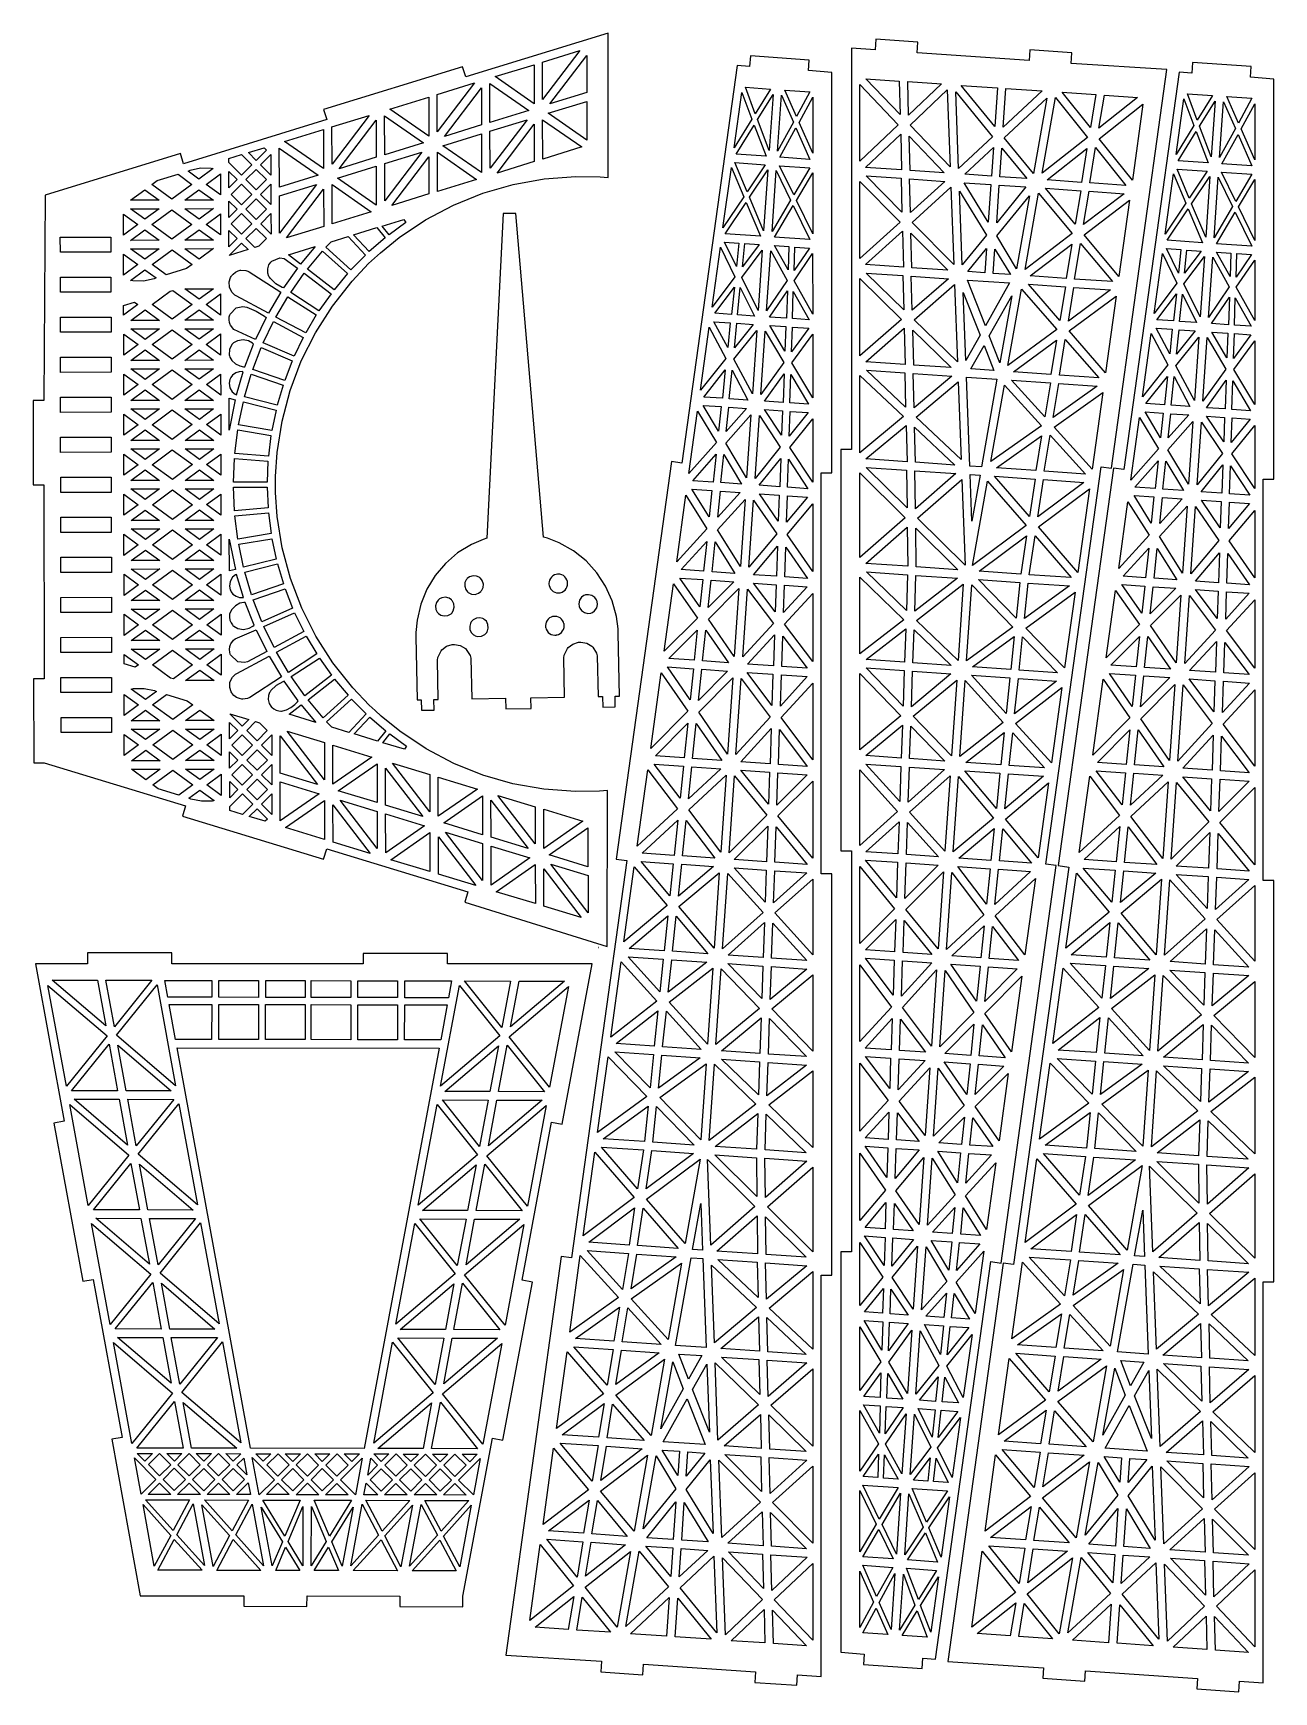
# Model space of a CAD drawing. Extents: x 0 to 589, y 0 to 788.
import ezdxf

# ---------------------------------------------------------------- set-up
doc = ezdxf.new("R2010")
doc.units = 0
doc.layers.get('0').update_dxf_attribs({"linetype": 'CONTINUOUS'})

msp = doc.modelspace()

# ---------------------------------------------------------------- linework, layer by layer
at = {"color": 0}
for p, q in [((273.161, 787.538), (205.522, 766.787)), ((273.094, 719.039), (273.161, 787.538)), ((388.599, 780.408), (388.581, 589.954)), ((399.821, 779.632), (388.599, 780.408)), ((400.163, 784.62), (399.821, 779.632)), ((420.116, 783.241), (400.163, 784.62)), ((419.774, 778.252), (420.116, 783.241)), ((473.237, 779.575), (472.899, 774.587)), ((493.19, 778.196), (473.237, 779.575)), ((204.094, 771.567), (138.074, 751.269)), ((205.522, 766.787), (204.094, 771.567)), ((219.473, 766.907), (238.015, 772.587)), ((238.015, 772.587), (238.041, 754.038)), ((242.014, 773.843), (259.705, 779.265)), ((242.04, 756.091), (242.014, 773.843)), ((259.705, 779.265), (242.04, 756.091)), ((245.442, 753.946), (263.007, 776.972)), ((263.007, 776.972), (263.033, 759.372)), ((334.319, 772.132), (308.113, 583.487)), ((340.304, 771.719), (334.319, 772.132)), ((340.644, 776.707), (340.304, 771.719)), ((368.579, 774.778), (340.644, 776.707)), ((368.236, 769.789), (368.579, 774.778)), ((472.899, 774.587), (419.774, 778.252)), ((492.852, 773.208), (493.19, 778.196)), ((538.297, 770.276), (492.852, 773.208)), ((550.439, 773.624), (550.1, 768.632)), ((578.376, 771.691), (550.439, 773.624)), ((578.033, 766.703), (578.376, 771.691)), ((192.035, 758.469), (209.726, 763.891)), ((209.726, 763.891), (192.063, 740.717)), ((217.054, 745.204), (217.027, 763.704)), ((217.027, 763.704), (235.496, 750.884)), ((238.041, 754.038), (219.473, 766.907)), ((379.233, 768.826), (368.236, 769.789)), ((379.254, 578.926), (379.233, 768.826)), ((411.738, 748.94), (395.517, 765.898)), ((395.517, 765.898), (411.279, 764.808)), ((411.279, 764.808), (411.738, 748.94)), ((415.727, 748.665), (415.322, 764.526)), ((415.322, 764.526), (431.281, 763.429)), ((512.004, 581.089), (538.297, 770.276)), ((544.114, 769.045), (517.91, 580.404)), ((550.1, 768.632), (544.114, 769.045)), ((589.03, 765.743), (578.033, 766.703)), ((589.051, 575.839), (589.03, 765.743)), ((169.496, 751.533), (188.038, 757.213)), ((188.038, 757.213), (188.064, 738.66)), ((192.063, 740.717), (192.035, 758.469)), ((195.465, 738.572), (213.029, 761.598)), ((213.029, 761.598), (213.057, 743.998)), ((263.033, 759.372), (245.442, 753.946)), ((332.926, 733.086), (336.6, 759.446)), ((336.6, 759.446), (341.386, 746.735)), ((342.969, 749.332), (338.267, 761.838)), ((338.267, 761.838), (350.241, 761.009)), ((350.241, 761.009), (342.969, 749.332)), ((344.075, 746.499), (351.411, 758.373)), ((351.411, 758.373), (349.582, 731.887)), ((353.572, 731.612), (355.399, 758.095)), ((355.399, 758.095), (361.036, 745.328)), ((356.923, 760.547), (368.893, 759.721)), ((362.521, 747.984), (356.923, 760.547)), ((368.893, 759.721), (362.521, 747.984)), ((363.732, 745.19), (370.219, 757.125)), ((370.219, 757.125), (370.233, 730.508)), ((392.564, 726.758), (392.575, 763.192)), ((392.575, 763.192), (410.849, 744.037)), ((431.281, 763.429), (415.727, 748.665)), ((416.5, 743.899), (434.093, 760.575)), ((434.093, 760.575), (435.479, 724.045)), ((439.491, 723.364), (438.136, 759.647)), ((438.136, 759.647), (455.609, 738.293)), ((456.703, 743.278), (440.761, 762.776)), ((440.761, 762.776), (457.969, 761.584)), ((457.969, 761.584), (456.703, 743.278)), ((460.696, 742.999), (461.959, 761.309)), ((479.167, 760.12), (460.696, 742.999)), ((461.095, 737.912), (481.334, 756.666)), ((461.959, 761.309), (479.167, 760.12)), ((481.334, 756.666), (475.008, 720.916)), ((479.076, 721.035), (485.468, 757.029)), ((485.468, 757.029), (500.602, 738.092)), ((502.02, 742.707), (488.647, 759.467)), ((488.647, 759.467), (504.606, 758.366)), ((504.606, 758.366), (502.02, 742.707)), ((506.014, 742.428), (508.646, 758.088)), ((524.411, 756.998), (506.014, 742.428)), ((508.646, 758.088), (524.411, 756.998)), ((542.72, 730), (546.396, 756.359)), ((546.396, 756.359), (551.184, 743.648)), ((552.764, 746.249), (548.065, 758.751)), ((548.065, 758.751), (560.038, 757.925)), ((560.038, 757.925), (552.764, 746.249)), ((566.72, 757.463), (578.69, 756.634)), ((572.318, 744.897), (566.72, 757.463)), ((578.69, 756.634), (572.318, 744.897)), ((138.074, 751.269), (139.553, 746.492)), ((142.058, 743.091), (159.749, 748.52)), ((159.749, 748.52), (142.084, 725.343)), ((167.05, 748.33), (185.518, 735.51)), ((167.079, 729.83), (167.05, 748.33)), ((188.064, 738.66), (169.496, 751.533)), ((235.496, 750.884), (217.054, 745.204)), ((244.599, 749.494), (263.041, 755.17)), ((263.066, 736.724), (244.599, 749.494)), ((263.041, 755.17), (263.066, 736.724)), ((506.218, 737.454), (526.955, 753.914)), ((526.955, 753.914), (521.956, 717.822)), ((553.872, 743.412), (561.206, 755.287)), ((561.206, 755.287), (559.379, 728.8)), ((563.368, 728.525), (565.196, 755.011)), ((565.196, 755.011), (570.83, 742.244)), ((573.528, 742.107), (580.016, 754.038)), ((580.016, 754.038), (580.03, 727.424)), ((139.553, 746.492), (71.5821, 725.59)), ((119.517, 736.159), (138.06, 741.839)), ((138.06, 741.839), (138.088, 723.286)), ((142.084, 725.343), (142.058, 743.091)), ((145.488, 723.198), (163.054, 746.224)), ((163.054, 746.224), (163.08, 728.624)), ((213.057, 743.998), (195.465, 738.572)), ((217.062, 741.052), (234.654, 746.478)), ((217.088, 723.403), (217.062, 741.052)), ((234.654, 746.478), (217.088, 723.403)), ((220.39, 721.159), (238.058, 744.284)), ((238.058, 744.284), (238.081, 726.585)), ((242.08, 727.791), (242.052, 746.39)), ((242.052, 746.39), (260.622, 733.517)), ((341.386, 746.735), (332.926, 733.086)), ((333.868, 730.063), (342.444, 743.906)), ((342.444, 743.906), (348.087, 729.082)), ((349.582, 731.887), (344.075, 746.499)), ((361.036, 745.328), (353.572, 731.612)), ((354.669, 728.627), (362.296, 742.534)), ((362.296, 742.534), (368.886, 727.647)), ((370.233, 730.508), (363.732, 745.19)), ((410.849, 744.037), (392.564, 726.758)), ((435.479, 724.045), (416.5, 743.899)), ((551.184, 743.648), (542.72, 730)), ((543.662, 726.976), (552.238, 740.819)), ((552.238, 740.819), (557.883, 725.995)), ((559.379, 728.8), (553.872, 743.412)), ((570.83, 742.244), (563.368, 728.525)), ((580.03, 727.424), (573.528, 742.107)), ((102.377, 730.885), (109.824, 733.146)), ((109.824, 733.146), (110.975, 732.049)), ((117.071, 732.956), (135.543, 720.132)), ((117.1, 714.456), (117.071, 732.956)), ((138.088, 723.286), (119.517, 736.159)), ((185.518, 735.51), (167.079, 729.83)), ((194.62, 734.12), (213.063, 739.796)), ((213.092, 721.349), (194.62, 734.12)), ((213.063, 739.796), (213.092, 721.349)), ((260.622, 733.517), (242.08, 727.791)), ((395.316, 723.808), (411.995, 739.599)), ((411.995, 739.599), (412.429, 722.63)), ((415.992, 738.674), (432.629, 721.237)), ((416.419, 722.351), (415.992, 738.674)), ((455.609, 738.293), (439.491, 723.364)), ((442.355, 720.563), (456.008, 733.203)), ((456.008, 733.203), (455.076, 719.684)), ((459.066, 719.409), (459.998, 732.928)), ((459.998, 732.928), (471.787, 718.531)), ((475.008, 720.916), (461.095, 737.912)), ((500.602, 738.092), (479.076, 721.035)), ((481.51, 717.86), (500.391, 732.843)), ((500.391, 732.843), (497.724, 716.739)), ((501.714, 716.467), (504.476, 733.217)), ((504.476, 733.217), (518.823, 715.282)), ((521.956, 717.822), (506.218, 737.454)), ((564.466, 725.544), (572.093, 739.45)), ((572.093, 739.45), (578.683, 724.56)), ((70.1544, 730.37), (5.9834, 710.621)), ((71.5821, 725.59), (70.1544, 730.37)), ((93.0811, 728.02), (99.1277, 729.876)), ((93.0836, 726.119), (93.0811, 728.02)), ((99.0935, 720.129), (93.0836, 726.119)), ((103.984, 725.036), (99.0935, 720.129)), ((99.1277, 729.876), (103.984, 725.036)), ((106.083, 727.138), (102.377, 730.885)), ((110.975, 732.049), (106.083, 727.138)), ((108.186, 725.043), (113.079, 729.901)), ((113.091, 720.15), (108.186, 725.043)), ((113.079, 729.901), (113.091, 720.15)), ((144.643, 718.746), (163.085, 724.422)), ((163.08, 728.624), (145.488, 723.198)), ((163.085, 724.422), (163.113, 705.975)), ((167.083, 725.678), (184.676, 731.107)), ((167.109, 708.032), (167.083, 725.678)), ((184.676, 731.107), (167.109, 708.032)), ((170.414, 705.785), (188.079, 728.909)), ((188.079, 728.909), (188.106, 711.211)), ((192.075, 731.016), (210.645, 718.143)), ((192.101, 712.417), (192.075, 731.016)), ((238.081, 726.585), (220.39, 721.159)), ((339.156, 712.258), (333.345, 726.091)), ((333.345, 726.091), (347.709, 725.096)), ((348.087, 729.082), (333.868, 730.063)), ((347.709, 725.096), (339.156, 712.258)), ((354.492, 724.63), (368.857, 723.639)), ((361.202, 710.734), (354.492, 724.63)), ((368.886, 727.647), (354.669, 728.627)), ((557.883, 725.995), (543.662, 726.976)), ((578.683, 724.56), (564.466, 725.544)), ((56.599, 715.716), (59.0959, 717.571)), ((59.0959, 717.571), (68.9903, 720.584)), ((68.9903, 720.584), (75.5978, 715.747)), ((73.7401, 722.041), (74.6855, 722.447)), ((78.945, 718.248), (73.7401, 722.041)), ((74.6855, 722.447), (79.6466, 723.565)), ((85.7388, 723.261), (78.945, 718.248)), ((79.6466, 723.565), (84.7302, 723.466)), ((82.2978, 715.754), (89.093, 720.764)), ((84.7302, 723.466), (85.7388, 723.261)), ((89.093, 720.764), (89.1067, 710.766)), ((93.0906, 721.872), (96.9945, 718.026)), ((93.1002, 714.121), (93.0906, 721.872)), ((96.9945, 718.026), (93.1002, 714.121)), ((101.196, 718.03), (106.09, 722.891)), ((106.102, 713.14), (101.196, 718.03)), ((106.09, 722.891), (110.994, 718.047)), ((110.994, 718.047), (106.102, 713.14)), ((135.543, 720.132), (117.1, 714.456)), ((163.113, 705.975), (144.643, 718.746)), ((210.645, 718.143), (192.101, 712.417)), ((228.051, 715.68), (242.83, 718.344)), ((242.83, 718.344), (257.882, 719.476)), ((257.882, 719.476), (269.307, 719.346)), ((269.307, 719.346), (273.094, 719.039)), ((327.652, 695.159), (331.636, 723.854)), ((331.636, 723.854), (337.541, 709.912)), ((340.276, 709.623), (348.943, 722.609)), ((348.943, 722.609), (346.947, 693.727)), ((350.938, 693.448), (352.933, 722.33)), ((352.933, 722.33), (359.731, 708.279)), ((368.857, 723.639), (361.202, 710.734)), ((362.479, 708.191), (370.244, 721.187)), ((370.244, 721.187), (370.247, 692.217)), ((392.585, 680.597), (392.603, 717.13)), ((392.603, 717.13), (411.67, 697.872)), ((412.429, 722.63), (395.316, 723.808)), ((395.591, 719.78), (412.15, 718.64)), ((412.598, 702.62), (395.591, 719.78)), ((412.15, 718.64), (412.598, 702.62)), ((416.14, 718.361), (432.954, 717.204)), ((416.592, 702.345), (416.14, 718.361)), ((432.629, 721.237), (416.419, 722.351)), ((432.954, 717.204), (416.592, 702.345)), ((453.566, 697.833), (442.182, 716.566)), ((442.182, 716.566), (454.798, 715.694)), ((455.076, 719.684), (442.355, 720.563)), ((471.787, 718.531), (459.066, 719.409)), ((497.724, 716.739), (481.51, 717.86)), ((518.823, 715.282), (501.714, 716.467)), ((537.446, 692.076), (541.433, 720.767)), ((541.433, 720.767), (547.338, 706.829)), ((548.954, 709.172), (543.14, 723.004)), ((543.14, 723.004), (557.505, 722.013)), ((557.505, 722.013), (548.954, 709.172)), ((550.072, 706.54), (558.736, 719.522)), ((558.736, 719.522), (556.743, 690.64)), ((560.733, 690.365), (562.73, 719.247)), ((562.73, 719.247), (569.528, 705.196)), ((564.289, 721.543), (578.654, 720.552)), ((570.999, 707.648), (564.289, 721.543)), ((578.654, 720.552), (570.999, 707.648)), ((572.276, 705.104), (580.041, 718.1)), ((580.041, 718.1), (580.044, 689.13)), ((5.9834, 710.621), (5.2489, 613.142)), ((46.4605, 708.201), (53.2529, 713.214)), ((53.2529, 713.214), (60.059, 708.219)), ((66.1088, 708.731), (56.599, 715.716)), ((75.5978, 715.747), (66.1088, 708.731)), ((72.161, 708.24), (78.952, 713.25)), ((78.952, 713.25), (85.7596, 708.261)), ((89.1067, 710.766), (82.2978, 715.754)), ((94.2068, 711.024), (99.0988, 715.878)), ((99.1126, 706.131), (94.2068, 711.024)), ((99.0988, 715.878), (104.005, 711.038)), ((104.005, 711.038), (99.1126, 706.131)), ((101.217, 704.032), (106.109, 708.889)), ((106.109, 708.889), (111.017, 704.046)), ((108.206, 711.041), (113.098, 715.903)), ((113.112, 706.152), (108.206, 711.041)), ((113.098, 715.903), (113.112, 706.152)), ((117.106, 710.304), (134.698, 715.73)), ((117.132, 692.658), (117.106, 710.304)), ((134.698, 715.73), (117.132, 692.658)), ((120.437, 690.411), (138.102, 713.535)), ((138.102, 713.535), (138.128, 695.837)), ((142.098, 715.641), (160.668, 702.769)), ((142.127, 697.039), (142.098, 715.641)), ((188.106, 711.211), (170.414, 705.785)), ((199.767, 705.915), (213.659, 711.521)), ((213.659, 711.521), (228.051, 715.68)), ((337.541, 709.912), (327.652, 695.159)), ((346.947, 693.727), (340.276, 709.623)), ((417.424, 697.724), (435.815, 714.4)), ((435.815, 714.4), (437.194, 677.767)), ((441.24, 677.538), (439.9, 712.611)), ((439.9, 712.611), (452.688, 691.631)), ((454.798, 715.694), (453.566, 697.833)), ((457.556, 697.562), (458.791, 715.416)), ((471.41, 714.544), (457.556, 697.562)), ((457.574, 691.293), (473.124, 710.318)), ((458.791, 715.416), (471.41, 714.544)), ((473.124, 710.318), (466.979, 675.76)), ((471.015, 675.432), (477.418, 711.528)), ((477.418, 711.528), (493.342, 692.485)), ((494.803, 696.944), (480.639, 713.909)), ((480.639, 713.909), (497.448, 712.749)), ((497.448, 712.749), (494.803, 696.944)), ((498.793, 696.666), (501.438, 712.474)), ((518.001, 711.331), (498.793, 696.666)), ((501.438, 712.474), (518.001, 711.331)), ((43.1341, 691.695), (43.1214, 701.696)), ((43.1214, 701.696), (49.9276, 696.704)), ((60.059, 708.219), (46.4605, 708.201)), ((46.4675, 704.201), (60.0661, 704.222)), ((53.2737, 699.213), (46.4675, 704.201)), ((60.0661, 704.222), (53.2737, 699.213)), ((56.6265, 696.718), (66.1169, 703.728)), ((66.1169, 703.728), (75.6267, 696.747)), ((85.7596, 708.261), (72.161, 708.24)), ((72.1663, 704.24), (85.7663, 704.261)), ((78.9725, 699.251), (72.1663, 704.24)), ((85.7663, 704.261), (78.9725, 699.251)), ((82.3267, 696.754), (89.1205, 701.763)), ((89.1205, 701.763), (89.1342, 691.765)), ((93.11, 707.87), (97.0153, 704.028)), ((93.1224, 700.119), (93.11, 707.87)), ((97.0153, 704.028), (93.1224, 700.119)), ((94.2276, 697.022), (99.1196, 701.88)), ((99.1196, 701.88), (104.028, 697.036)), ((106.123, 699.142), (101.217, 704.032)), ((111.017, 704.046), (106.123, 699.142)), ((108.226, 697.043), (113.117, 701.901)), ((113.117, 701.901), (113.134, 692.15)), ((160.668, 702.769), (142.127, 697.039)), ((186.493, 698.892), (199.767, 705.915)), ((223.286, 701.873), (215.63, 547.811)), ((229.285, 701.982), (223.286, 701.873)), ((242.525, 548.298), (229.285, 701.982)), ((328.659, 692.333), (338.659, 707.228)), ((338.659, 707.228), (345.418, 691.176)), ((359.731, 708.279), (350.938, 693.448)), ((352.103, 690.714), (361.005, 705.686)), ((361.005, 705.686), (368.861, 689.557)), ((370.247, 692.217), (362.479, 708.191)), ((499.061, 691.836), (520.598, 708.293)), ((520.598, 708.293), (515.592, 672.102)), ((547.338, 706.829), (537.446, 692.076)), ((538.455, 689.247), (548.457, 704.144)), ((548.457, 704.144), (555.212, 688.09)), ((556.743, 690.64), (550.072, 706.54)), ((569.528, 705.196), (560.733, 690.365)), ((561.901, 687.627), (570.802, 702.603)), ((570.802, 702.603), (578.658, 686.47)), ((580.044, 689.13), (572.276, 705.104)), ((49.9276, 696.704), (43.1341, 691.695)), ((46.488, 689.201), (53.2804, 694.214)), ((53.2804, 694.214), (60.0865, 689.222)), ((66.1377, 689.73), (56.6265, 696.718)), ((75.6267, 696.747), (66.1377, 689.73)), ((72.1886, 689.24), (78.9795, 694.249)), ((78.9795, 694.249), (85.7885, 689.261)), ((89.1342, 691.765), (82.3267, 696.754)), ((93.1429, 686.121), (93.1319, 693.872)), ((93.1319, 693.872), (97.0372, 690.026)), ((99.132, 692.129), (94.2276, 697.022)), ((104.028, 697.036), (99.132, 692.129)), ((101.236, 690.033), (106.128, 694.891)), ((106.128, 694.891), (111.037, 690.047)), ((113.134, 692.15), (108.226, 697.043)), ((138.128, 695.837), (120.437, 690.411)), ((152.283, 691.808), (163.38, 695.223)), ((163.38, 695.223), (167.236, 690.33)), ((165.828, 695.978), (176.124, 699.142)), ((169.135, 691.832), (165.828, 695.978)), ((177.126, 697.643), (169.135, 691.832)), ((173.947, 690.499), (186.493, 698.892)), ((176.124, 699.142), (177.126, 697.643)), ((411.67, 697.872), (392.585, 680.597)), ((395.344, 677.7), (412.824, 693.533)), ((412.824, 693.533), (413.297, 676.458)), ((437.194, 677.767), (417.424, 697.724)), ((13.1368, 690.753), (37.1355, 690.788)), ((13.1465, 683.553), (13.1368, 690.753)), ((37.1355, 690.788), (37.145, 683.588)), ((60.0865, 689.222), (46.488, 689.201)), ((46.4951, 685.2), (60.0936, 685.221)), ((53.3026, 680.212), (46.4951, 685.2)), ((60.0936, 685.221), (53.3026, 680.212)), ((85.7885, 689.261), (72.1886, 689.24)), ((72.1953, 685.239), (85.7938, 685.26)), ((79.0004, 680.251), (72.1953, 685.239)), ((85.7938, 685.26), (79.0004, 680.251)), ((97.0372, 690.026), (93.1429, 686.121)), ((93.2988, 682.071), (99.1387, 687.881)), ((99.1387, 687.881), (102.245, 684.784)), ((105.493, 685.789), (101.236, 690.033)), ((107.344, 686.393), (105.493, 685.789)), ((111.037, 690.047), (107.344, 686.393)), ((121.499, 682.36), (134.042, 686.23)), ((134.042, 686.23), (127.205, 677.972)), ((139.192, 685.938), (141.637, 688.541)), ((151.058, 675.206), (139.192, 685.938)), ((141.637, 688.541), (149.736, 691.053)), ((149.736, 691.053), (157.998, 682.216)), ((159.746, 683.867), (152.283, 691.808)), ((167.236, 690.33), (159.746, 683.867)), ((165.037, 683.348), (173.947, 690.499)), ((322.447, 657.528), (326.415, 685.969)), ((326.415, 685.969), (333.317, 671.964)), ((334.05, 676.776), (328.333, 688.344)), ((328.333, 688.344), (335.215, 687.871)), ((345.418, 691.176), (328.659, 692.333)), ((335.215, 687.871), (334.05, 676.776)), ((336.851, 676.681), (338.011, 687.677)), ((344.843, 687.204), (336.851, 676.681)), ((338.011, 687.677), (344.843, 687.204)), ((368.861, 689.557), (352.103, 690.714)), ((352.126, 686.703), (358.958, 686.234)), ((358.599, 675.178), (352.126, 686.703)), ((358.958, 686.234), (358.599, 675.178)), ((361.386, 674.889), (361.752, 686.036)), ((368.639, 685.564), (361.386, 674.889)), ((361.752, 686.036), (368.639, 685.564)), ((417.287, 676.183), (416.87, 692.602)), ((416.87, 692.602), (434.301, 675.009)), ((452.688, 691.631), (441.24, 677.538)), ((443.777, 674.352), (452.702, 685.317)), ((452.702, 685.317), (451.908, 673.791)), ((455.898, 673.516), (456.692, 685.042)), ((456.692, 685.042), (464.03, 672.955)), ((466.979, 675.76), (457.574, 691.293)), ((493.342, 692.485), (471.015, 675.432)), ((473.505, 672.303), (493.19, 687.331)), ((493.19, 687.331), (490.516, 671.128)), ((494.506, 670.853), (497.321, 687.698)), ((497.321, 687.698), (512.463, 669.611)), ((515.592, 672.102), (499.061, 691.836)), ((543.846, 673.689), (538.127, 685.26)), ((538.127, 685.26), (545.01, 684.788)), ((555.212, 688.09), (538.455, 689.247)), ((578.658, 686.47), (561.901, 687.627)), ((37.145, 683.588), (13.1465, 683.553)), ((43.1617, 672.698), (43.1493, 682.696)), ((43.1493, 682.696), (49.9551, 677.704)), ((49.9551, 677.704), (43.1617, 672.698)), ((56.654, 677.718), (66.1444, 684.728)), ((63.3113, 672.825), (56.654, 677.718)), ((66.1444, 684.728), (75.6543, 677.746)), ((75.6543, 677.746), (73.0582, 675.792)), ((102.245, 684.784), (93.2988, 682.071)), ((111.559, 675.64), (112.175, 677.584)), ((112.175, 677.584), (113.071, 678.903)), ((113.071, 678.903), (113.453, 679.249)), ((113.453, 679.249), (117.252, 680.858)), ((117.252, 680.858), (119.302, 680.558)), ((119.302, 680.558), (125.757, 676.07)), ((127.205, 677.972), (121.499, 682.36)), ((130.406, 675.527), (137.596, 684.135)), ((137.596, 684.135), (149.412, 673.403)), ((157.998, 682.216), (151.058, 675.206)), ((151.62, 669.876), (159.456, 678.191)), ((159.456, 678.191), (162.246, 680.769)), ((162.246, 680.769), (165.037, 683.348)), ((336.602, 671.639), (346.313, 684.548)), ((346.313, 684.548), (344.341, 655.966)), ((348.331, 655.69), (350.304, 684.272)), ((350.304, 684.272), (358.151, 670.151)), ((361.449, 670.02), (370.209, 682.95)), ((370.209, 682.95), (370.233, 654.23)), ((413.297, 676.458), (395.344, 677.7)), ((532.243, 654.442), (536.212, 682.886)), ((536.212, 682.886), (543.112, 668.881)), ((545.01, 684.788), (543.846, 673.689)), ((546.4, 668.553), (556.112, 681.464)), ((546.647, 673.594), (547.807, 684.593)), ((554.641, 684.117), (546.647, 673.594)), ((547.807, 684.593), (554.641, 684.117)), ((556.112, 681.464), (554.136, 652.882)), ((558.126, 652.604), (560.098, 681.186)), ((560.098, 681.186), (567.948, 667.064)), ((561.922, 683.62), (568.755, 683.147)), ((568.396, 672.095), (561.922, 683.62)), ((568.755, 683.147), (568.396, 672.095)), ((571.179, 671.802), (571.549, 682.953)), ((578.436, 682.477), (571.179, 671.802)), ((571.246, 666.937), (580.005, 679.863)), ((571.549, 682.953), (578.436, 682.477)), ((580.005, 679.863), (580.03, 651.143)), ((13.1644, 671.752), (37.163, 671.788)), ((13.1754, 664.552), (13.1644, 671.752)), ((37.163, 671.788), (37.174, 664.587)), ((46.5155, 670.204), (53.3079, 675.213)), ((47.5259, 669.996), (46.5155, 670.204)), ((52.6274, 669.883), (47.5259, 669.996)), ((57.6118, 670.973), (52.6274, 669.883)), ((53.3079, 675.213), (58.5653, 671.368)), ((58.5653, 671.368), (57.6118, 670.973)), ((73.0582, 675.792), (63.3113, 672.825)), ((93.2561, 669.59), (93.8569, 671.565)), ((93.387, 666.986), (93.2561, 669.59)), ((93.8569, 671.565), (94.2139, 672.123)), ((94.2139, 672.123), (94.4065, 672.419)), ((94.4065, 672.419), (95.1135, 673.22)), ((95.1135, 673.22), (96.2159, 674.088)), ((96.2159, 674.088), (97.4796, 674.698)), ((97.4796, 674.698), (98.5104, 674.984)), ((98.5104, 674.984), (98.8603, 675.026)), ((98.8603, 675.026), (101.109, 674.934)), ((101.109, 674.934), (102.16, 674.585)), ((102.16, 674.585), (102.711, 674.335)), ((102.711, 674.335), (117.824, 664.609)), ((111.629, 673.597), (111.559, 675.64)), ((112.139, 672.088), (111.629, 673.597)), ((112.413, 671.65), (112.139, 672.088)), ((112.827, 671.068), (112.413, 671.65)), ((115.372, 668.623), (112.827, 671.068)), ((125.757, 676.07), (119.122, 666.658)), ((122.475, 664.46), (128.911, 673.622)), ((128.911, 673.622), (141.625, 663.889)), ((143.074, 665.794), (130.406, 675.527)), ((142.256, 658.036), (151.62, 669.876)), ((149.412, 673.403), (143.074, 665.794)), ((333.317, 671.964), (322.447, 657.528)), ((344.341, 655.966), (336.602, 671.639)), ((358.151, 670.151), (348.331, 655.69)), ((370.233, 654.23), (361.449, 670.02)), ((392.606, 634.432), (392.578, 671.075)), ((392.578, 671.075), (412.443, 651.708)), ((413.463, 656.301), (395.665, 673.668)), ((395.665, 673.668), (413.025, 672.469)), ((413.025, 672.469), (413.463, 656.301)), ((417.453, 656.071), (417.015, 672.193)), ((417.015, 672.193), (434.622, 670.98)), ((434.301, 675.009), (417.287, 676.183)), ((434.622, 670.98), (417.453, 656.071)), ((452.18, 648.667), (443.699, 670.352)), ((443.699, 670.352), (463.554, 668.98)), ((451.908, 673.791), (443.777, 674.352)), ((464.03, 672.955), (455.898, 673.516)), ((490.516, 671.128), (473.505, 672.303)), ((512.463, 669.611), (494.506, 670.853)), ((37.174, 664.587), (13.1754, 664.552)), ((56.6843, 658.717), (65.2226, 665.032)), ((65.2226, 665.032), (66.573, 665.434)), ((66.573, 665.434), (75.6818, 658.745)), ((72.2231, 666.238), (85.8227, 666.26)), ((79.0279, 661.25), (72.2231, 666.238)), ((85.8227, 666.26), (79.0279, 661.25)), ((82.3817, 658.753), (89.1755, 663.766)), ((89.1755, 663.766), (89.1893, 653.764)), ((94.5226, 664.64), (93.387, 666.986)), ((95.9968, 663.194), (94.5226, 664.64)), ((96.5786, 662.877), (95.9968, 663.194)), ((111.938, 654.699), (96.5786, 662.877)), ((117.824, 664.609), (111.938, 654.699)), ((118.445, 666.888), (115.372, 668.623)), ((115.491, 652.801), (121.176, 662.46)), ((119.122, 666.658), (118.445, 666.888)), ((121.176, 662.46), (134.59, 653.778)), ((135.887, 655.782), (122.475, 664.46)), ((141.625, 663.889), (135.887, 655.782)), ((323.747, 654.579), (333.069, 666.919)), ((333.069, 666.919), (331.728, 654.032)), ((334.52, 653.838), (335.869, 666.824)), ((335.869, 666.824), (342.551, 653.281)), ((349.734, 652.787), (358.214, 665.282)), ((358.214, 665.282), (357.766, 652.233)), ((360.56, 652.039), (361.001, 664.99)), ((361.001, 664.99), (368.54, 651.489)), ((418.345, 651.552), (437.589, 668.218)), ((437.589, 668.218), (438.961, 631.486)), ((441.685, 664.425), (449.661, 644.13)), ((442.916, 632.114), (441.685, 664.425)), ((463.554, 668.98), (452.18, 648.667)), ((454.046, 643.827), (464.732, 662.834)), ((464.732, 662.834), (459.077, 631)), ((462.904, 629.832), (469.314, 666.027)), ((469.314, 666.027), (486.085, 646.875)), ((487.588, 651.235), (472.63, 668.352)), ((472.63, 668.352), (490.238, 667.138)), ((490.238, 667.138), (487.588, 651.235)), ((491.578, 650.907), (494.228, 666.863)), ((511.588, 665.663), (491.578, 650.907)), ((491.952, 646.218), (514.286, 662.672)), ((494.228, 666.863), (511.588, 665.663)), ((514.286, 662.672), (509.228, 626.382)), ((543.112, 668.881), (532.243, 654.442)), ((533.545, 651.496), (542.865, 663.833)), ((542.865, 663.833), (541.524, 650.946)), ((544.318, 650.752), (545.666, 663.737)), ((545.666, 663.737), (552.348, 650.198)), ((554.136, 652.882), (546.4, 668.553)), ((567.948, 667.064), (558.126, 652.604)), ((559.53, 649.7), (568.011, 662.196)), ((568.011, 662.196), (567.559, 649.15)), ((570.357, 648.952), (570.798, 661.903)), ((570.798, 661.903), (578.337, 648.402)), ((580.03, 651.143), (571.246, 666.937)), ((43.1835, 658.245), (48.3817, 659.853)), ((43.1892, 653.697), (43.1835, 658.245)), ((49.9844, 658.707), (43.1892, 653.697)), ((46.5448, 651.203), (53.3358, 656.213)), ((48.3817, 659.853), (49.9844, 658.707)), ((53.3358, 656.213), (60.143, 651.221)), ((66.1928, 651.732), (56.6843, 658.717)), ((75.6818, 658.745), (66.1928, 651.732)), ((72.245, 651.242), (79.036, 656.248)), ((79.036, 656.248), (85.8435, 651.26)), ((89.1893, 653.764), (82.3817, 658.753)), ((93.2974, 652.833), (93.5591, 653.814)), ((93.5591, 653.814), (93.6914, 654.121)), ((93.6914, 654.121), (96.5853, 657.176)), ((96.5853, 657.176), (99.6844, 657.828)), ((99.6844, 657.828), (100.784, 657.684)), ((100.784, 657.684), (101.699, 657.426)), ((101.699, 657.426), (106.07, 655.62)), ((106.07, 655.62), (110.098, 653.14)), ((134.59, 653.778), (129.602, 645.273)), ((134.204, 645.361), (142.256, 658.036)), ((331.728, 654.032), (323.747, 654.579)), ((342.551, 653.281), (334.52, 653.838)), ((13.1919, 652.752), (37.192, 652.791)), ((13.203, 645.552), (13.1919, 652.752)), ((37.2015, 645.587), (13.203, 645.552)), ((37.192, 652.791), (37.2015, 645.587)), ((60.143, 651.221), (46.5448, 651.203)), ((46.5501, 647.203), (60.15, 647.22)), ((53.359, 642.214), (46.5501, 647.203)), ((60.15, 647.22), (53.359, 642.214)), ((56.7118, 639.717), (66.2009, 646.73)), ((66.2009, 646.73), (75.7093, 639.745)), ((85.8435, 651.26), (72.245, 651.242)), ((72.2507, 647.238), (85.8502, 647.259)), ((79.0582, 642.25), (72.2507, 647.238)), ((85.8502, 647.259), (79.0582, 642.25)), ((93.1926, 651.506), (93.2974, 652.833)), ((93.376, 650.187), (93.1926, 651.506)), ((93.6957, 649.224), (93.376, 650.187)), ((93.847, 648.921), (93.6957, 649.224)), ((95.5506, 646.825), (93.847, 648.921)), ((105.809, 642.19), (95.5506, 646.825)), ((110.842, 652.547), (105.809, 642.19)), ((109.459, 640.595), (114.344, 650.702)), ((110.098, 653.14), (110.842, 652.547)), ((114.344, 650.702), (128.457, 643.121)), ((129.602, 645.273), (115.491, 652.801)), ((316.964, 618.063), (321.141, 648.046)), ((321.141, 648.046), (329.034, 633.166)), ((323.371, 650.596), (331.104, 650.064)), ((329.894, 638.369), (323.371, 650.596)), ((331.104, 650.064), (329.894, 638.369)), ((332.82, 632.802), (343.68, 646.388)), ((333.094, 638.249), (334.294, 649.841)), ((341.927, 649.319), (333.094, 638.249)), ((334.294, 649.841), (341.927, 649.319)), ((343.68, 646.388), (341.603, 616.31)), ((345.594, 616.035), (347.67, 646.116)), ((347.67, 646.116), (356.56, 631.165)), ((357.766, 652.233), (349.734, 652.787)), ((349.807, 648.772), (357.441, 648.247)), ((357.036, 636.595), (349.807, 648.772)), ((357.441, 648.247), (357.036, 636.595)), ((360.225, 636.277), (360.634, 648.028)), ((368.364, 647.492), (360.225, 636.277)), ((368.54, 651.489), (360.56, 652.039)), ((360.634, 648.028), (368.364, 647.492)), ((412.443, 651.708), (392.606, 634.432)), ((395.414, 631.585), (413.702, 647.464)), ((413.702, 647.464), (414.172, 630.29)), ((418.162, 630.015), (417.752, 646.582)), ((417.752, 646.582), (435.97, 628.784)), ((438.961, 631.486), (418.345, 651.552)), ((486.085, 646.875), (462.904, 629.832)), ((509.228, 626.382), (491.952, 646.218)), ((533.167, 647.513), (540.9, 646.98)), ((539.69, 635.282), (533.167, 647.513)), ((541.524, 650.946), (533.545, 651.496)), ((540.9, 646.98), (539.69, 635.282)), ((542.89, 635.162), (544.089, 646.758)), ((551.723, 646.232), (542.89, 635.162)), ((544.089, 646.758), (551.723, 646.232)), ((552.348, 650.198), (544.318, 650.752)), ((567.559, 649.15), (559.53, 649.7)), ((559.604, 645.686), (567.235, 645.16)), ((566.833, 633.511), (559.604, 645.686)), ((578.337, 648.402), (570.357, 648.952)), ((43.2181, 634.697), (43.2043, 644.698)), ((43.2043, 644.698), (50.0119, 639.706)), ((50.0119, 639.706), (43.2181, 634.697)), ((66.2203, 632.732), (56.7118, 639.717)), ((75.7093, 639.745), (66.2203, 632.732)), ((82.4107, 639.755), (89.2044, 644.765)), ((89.2182, 634.764), (82.4107, 639.755)), ((89.2044, 644.765), (89.2182, 634.764)), ((94.488, 639.695), (93.369, 637.388)), ((94.8612, 640.073), (94.488, 639.695)), ((95.3615, 640.539), (94.8612, 640.073)), ((97.2248, 641.544), (95.3615, 640.539)), ((99.8774, 642.017), (97.2248, 641.544)), ((102.522, 641.498), (99.8774, 642.017)), ((100.677, 629.179), (104.862, 639.988)), ((104.369, 640.461), (102.522, 641.498)), ((104.862, 639.988), (104.369, 640.461)), ((104.479, 627.934), (108.512, 638.39)), ((108.512, 638.39), (123.221, 632.016)), ((124.17, 634.213), (109.459, 640.595)), ((128.457, 643.121), (124.17, 634.213)), ((127.513, 631.959), (134.204, 645.361)), ((360.363, 631.003), (370.223, 644.659)), ((370.223, 644.659), (370.237, 614.384)), ((449.661, 644.13), (442.916, 632.114)), ((445.244, 628.142), (451.534, 639.339)), ((451.534, 639.339), (456.223, 627.384)), ((459.077, 631), (454.046, 643.827)), ((465.501, 626.745), (485.99, 641.872)), ((485.99, 641.872), (483.306, 625.517)), ((487.295, 625.242), (490.121, 642.19)), ((490.121, 642.19), (506.053, 623.947)), ((526.761, 614.976), (530.938, 644.959)), ((530.938, 644.959), (538.829, 630.079)), ((542.615, 629.719), (553.477, 643.304)), ((553.477, 643.304), (551.399, 613.227)), ((555.389, 612.951), (557.466, 643.029)), ((557.466, 643.029), (566.357, 628.079)), ((567.235, 645.16), (566.833, 633.511)), ((570.018, 633.19), (570.428, 644.941)), ((578.16, 644.405), (570.018, 633.19)), ((570.156, 627.916), (580.02, 641.572)), ((570.428, 644.941), (578.16, 644.405)), ((580.02, 641.572), (580.034, 611.3)), ((13.2195, 633.751), (37.2195, 633.79)), ((13.2305, 626.551), (13.2195, 633.751)), ((37.2195, 633.79), (37.229, 626.586)), ((46.5723, 632.202), (53.3633, 637.212)), ((60.1719, 632.224), (46.5723, 632.202)), ((53.3633, 637.212), (60.1719, 632.224)), ((72.2725, 632.241), (79.0635, 637.251)), ((85.8725, 632.259), (72.2725, 632.241)), ((79.0635, 637.251), (85.8725, 632.259)), ((93.369, 637.388), (93.3111, 634.827)), ((93.3111, 634.827), (93.4695, 634.319)), ((93.4695, 634.319), (93.6667, 633.769)), ((93.6667, 633.769), (94.6009, 632.238)), ((94.6009, 632.238), (96.2685, 630.622)), ((96.2685, 630.622), (98.3368, 629.574)), ((123.221, 632.016), (119.636, 622.759)), ((122.229, 617.94), (127.513, 631.959)), ((329.034, 633.166), (316.964, 618.063)), ((341.603, 616.31), (332.82, 632.802)), ((356.56, 631.165), (345.594, 616.035)), ((370.237, 614.384), (360.363, 631.003)), ((414.172, 630.29), (395.414, 631.585)), ((435.97, 628.784), (418.162, 630.015)), ((538.829, 630.079), (526.761, 614.976)), ((37.229, 626.586), (13.2305, 626.551)), ((43.2319, 625.697), (50.0408, 620.705)), ((43.2456, 615.7), (43.2319, 625.697)), ((46.5776, 628.202), (60.1775, 628.223)), ((53.3866, 623.214), (46.5776, 628.202)), ((60.1775, 628.223), (53.3866, 623.214)), ((56.7408, 620.716), (66.2284, 627.729)), ((66.2284, 627.729), (75.7382, 620.744)), ((72.2796, 628.241), (85.8781, 628.258)), ((79.0857, 623.249), (72.2796, 628.241)), ((85.8781, 628.258), (79.0857, 623.249)), ((82.4385, 620.755), (89.232, 625.764)), ((89.232, 625.764), (89.2457, 615.763)), ((93.5729, 623.207), (93.2258, 621.443)), ((93.8347, 623.722), (93.5729, 623.207)), ((94.0386, 624.127), (93.8347, 623.722)), ((94.9138, 625.217), (94.0386, 624.127)), ((96.3718, 626.276), (94.9138, 625.217)), ((98.0846, 626.837), (96.3718, 626.276)), ((96.6971, 615.925), (99.9299, 626.83)), ((99.4805, 626.904), (98.0846, 626.837)), ((98.3368, 629.574), (100.09, 629.19)), ((99.9299, 626.83), (99.4805, 626.904)), ((100.09, 629.19), (100.677, 629.179)), ((100.549, 614.881), (103.732, 625.634)), ((103.732, 625.634), (118.889, 620.508)), ((119.636, 622.759), (104.479, 627.934)), ((318.498, 614.849), (328.759, 627.722)), ((328.759, 627.722), (327.375, 614.236)), ((330.568, 614.013), (331.958, 627.602)), ((331.958, 627.602), (339.496, 613.399)), ((347.279, 612.863), (356.697, 625.891)), ((356.697, 625.891), (356.207, 612.246)), ((359.399, 612.027), (359.886, 625.574)), ((359.886, 625.574), (368.279, 611.41)), ((392.575, 588.275), (392.606, 625.009)), ((392.606, 625.009), (413.265, 605.543)), ((414.327, 610.03), (395.739, 627.553)), ((395.739, 627.553), (413.897, 626.297)), ((413.897, 626.297), (414.327, 610.03)), ((418.317, 609.755), (417.886, 626.022)), ((417.886, 626.022), (436.291, 624.752)), ((436.291, 624.752), (418.317, 609.755)), ((419.315, 605.324), (439.311, 622.035)), ((439.311, 622.035), (440.679, 585.205)), ((444.772, 582.066), (443.226, 624.272)), ((443.226, 624.272), (457.69, 623.277)), ((456.223, 627.384), (445.244, 628.142)), ((457.69, 623.277), (450.36, 581.681)), ((480.37, 605.473), (464.626, 622.797)), ((464.626, 622.797), (483.03, 621.524)), ((483.306, 625.517), (465.501, 626.745)), ((506.053, 623.947), (487.295, 625.242)), ((528.292, 611.763), (538.554, 624.639)), ((538.554, 624.639), (537.171, 611.149)), ((540.364, 610.93), (541.754, 624.515)), ((541.754, 624.515), (549.293, 610.313)), ((551.399, 613.227), (542.615, 629.719)), ((566.357, 628.079), (555.389, 612.951)), ((557.075, 609.776), (566.494, 622.808)), ((566.494, 622.808), (566.004, 609.159)), ((569.196, 608.94), (569.68, 622.487)), ((569.68, 622.487), (578.076, 608.323)), ((580.034, 611.3), (570.156, 627.916)), ((13.2485, 614.754), (37.247, 614.789)), ((13.2595, 607.554), (13.2485, 614.754)), ((37.247, 614.789), (37.2579, 607.589)), ((50.0408, 620.705), (43.2456, 615.7)), ((46.5998, 613.202), (53.3908, 618.211)), ((53.3908, 618.211), (60.1998, 613.223)), ((66.2492, 613.731), (56.7408, 620.716)), ((75.7382, 620.744), (66.2492, 613.731)), ((72.3, 613.241), (79.0924, 618.25)), ((79.0924, 618.25), (85.9, 613.258)), ((89.2457, 615.763), (82.4385, 620.755)), ((93.2258, 621.443), (93.5673, 619.199)), ((93.2713, 599.168), (93.249, 614.218)), ((93.249, 614.218), (96.1002, 613.526)), ((93.5673, 619.199), (94.7579, 617.269)), ((94.7579, 617.269), (96.1651, 616.148)), ((96.1651, 616.148), (96.6971, 615.925)), ((116.102, 611.004), (100.549, 614.881)), ((118.889, 620.508), (116.102, 611.004)), ((118.401, 603.419), (122.229, 617.94)), ((327.375, 614.236), (318.498, 614.849)), ((454.843, 584.228), (461.26, 620.522)), ((461.26, 620.522), (478.772, 601.222)), ((483.03, 621.524), (480.37, 605.473)), ((484.357, 605.194), (487.024, 621.249)), ((505.178, 619.996), (484.357, 605.194)), ((484.794, 600.604), (507.929, 617.051)), ((487.024, 621.249), (505.178, 619.996)), ((507.929, 617.051), (502.913, 580.658)), ((5.2489, 613.142), (0.2508, 613.142)), ((0.2508, 613.142), (0.3101, 573.14)), ((37.2579, 607.589), (13.2595, 607.554)), ((43.2731, 596.699), (43.2594, 606.697)), ((43.2594, 606.697), (50.0683, 601.708)), ((60.1998, 613.223), (46.5998, 613.202)), ((46.6065, 609.201), (60.2051, 609.223)), ((53.4141, 604.213), (46.6065, 609.201)), ((60.2051, 609.223), (53.4141, 604.213)), ((56.7683, 601.715), (66.2573, 608.732)), ((66.2573, 608.732), (75.7661, 601.744)), ((85.9, 613.258), (72.3, 613.241)), ((72.3071, 609.24), (85.9056, 609.261)), ((79.1146, 604.248), (72.3071, 609.24)), ((85.9056, 609.261), (79.1146, 604.248)), ((82.466, 601.758), (89.2609, 606.764)), ((89.2609, 606.764), (89.2736, 596.762)), ((96.1002, 613.526), (93.2713, 599.168)), ((97.7166, 601.578), (100, 612.528)), ((100, 612.528), (115.507, 608.651)), ((115.507, 608.651), (113.521, 598.999)), ((311.477, 578.492), (315.581, 608.182)), ((315.581, 608.182), (324.576, 593.277)), ((325.547, 598.625), (318.171, 610.859)), ((318.171, 610.859), (326.751, 610.267)), ((326.751, 610.267), (325.547, 598.625)), ((329.009, 592.871), (340.914, 606.333)), ((329.144, 598.473), (330.345, 610.023)), ((338.872, 609.431), (329.144, 598.473)), ((330.345, 610.023), (338.872, 609.431)), ((339.496, 613.399), (330.568, 614.013)), ((340.914, 606.333), (338.854, 576.502)), ((356.207, 612.246), (347.279, 612.863)), ((347.352, 608.845), (355.882, 608.256)), ((355.484, 596.66), (347.352, 608.845)), ((355.882, 608.256), (355.484, 596.66)), ((359.064, 596.311), (359.473, 608.009)), ((368.053, 607.416), (359.064, 596.311)), ((368.279, 611.41), (359.399, 612.027)), ((359.473, 608.009), (368.053, 607.416)), ((535.344, 595.538), (527.967, 607.773)), ((527.967, 607.773), (536.547, 607.18)), ((537.171, 611.149), (528.292, 611.763)), ((536.547, 607.18), (535.344, 595.538)), ((538.942, 595.39), (540.142, 606.937)), ((548.668, 606.347), (538.942, 595.39)), ((540.142, 606.937), (548.668, 606.347)), ((549.293, 610.313), (540.364, 610.93)), ((566.004, 609.159), (557.075, 609.776)), ((578.076, 608.323), (569.196, 608.94)), ((50.0683, 601.708), (43.2731, 596.699)), ((46.6273, 594.201), (53.4197, 599.211)), ((53.4197, 599.211), (60.2273, 594.222)), ((66.2767, 594.734), (56.7683, 601.715)), ((75.7661, 601.744), (66.2767, 594.734)), ((72.329, 594.24), (79.1199, 599.25)), ((79.1199, 599.25), (85.9275, 594.261)), ((89.2736, 596.762), (82.466, 601.758)), ((95.9376, 588.073), (97.3212, 599.225)), ((97.3212, 599.225), (113.125, 596.597)), ((113.521, 598.999), (97.7166, 601.578)), ((116.078, 588.504), (118.401, 603.419)), ((342.846, 576.231), (344.905, 606.058)), ((344.905, 606.058), (354.849, 591.086)), ((359.294, 590.882), (370.251, 604.411)), ((370.251, 604.411), (370.237, 574.439)), ((413.265, 605.543), (392.575, 588.275)), ((395.489, 585.47), (414.581, 601.394)), ((414.581, 601.394), (415.043, 584.119)), ((419.033, 583.844), (418.581, 600.516)), ((418.581, 600.516), (437.638, 582.56)), ((440.679, 585.205), (419.315, 605.324)), ((478.772, 601.222), (454.843, 584.228)), ((502.913, 580.658), (484.794, 600.604)), ((521.275, 575.409), (525.378, 605.095)), ((525.378, 605.095), (534.374, 590.19)), ((538.805, 589.788), (550.711, 603.246)), ((550.711, 603.246), (548.651, 573.416)), ((552.644, 573.144), (554.701, 602.971)), ((554.701, 602.971), (564.646, 588.003)), ((557.149, 605.762), (565.679, 605.173)), ((565.281, 593.573), (557.149, 605.762)), ((565.679, 605.173), (565.281, 593.573)), ((568.861, 593.224), (569.27, 604.926)), ((577.85, 604.333), (568.861, 593.224)), ((569.091, 587.795), (580.048, 601.324)), ((569.27, 604.926), (577.85, 604.333)), ((580.048, 601.324), (580.034, 571.352)), ((13.276, 595.753), (37.2745, 595.789)), ((13.2871, 588.553), (13.276, 595.753)), ((37.2745, 595.789), (37.2854, 588.589)), ((60.2273, 594.222), (46.6273, 594.201)), ((85.9275, 594.261), (72.329, 594.24)), ((113.125, 596.597), (111.89, 586.796)), ((324.576, 593.277), (311.477, 578.492)), ((338.854, 576.502), (329.009, 592.871)), ((354.849, 591.086), (342.846, 576.231)), ((370.237, 574.439), (359.294, 590.882)), ((457.493, 581.187), (478.836, 596.353)), ((478.836, 596.353), (476.098, 579.903)), ((480.088, 579.628), (482.918, 596.674)), ((482.918, 596.674), (499.643, 578.277)), ((37.2854, 588.589), (13.2871, 588.553)), ((43.3021, 577.698), (43.2883, 587.696)), ((43.2883, 587.696), (50.0959, 582.708)), ((50.0959, 582.708), (43.3021, 577.698)), ((46.634, 590.201), (60.234, 590.222)), ((53.4416, 585.212), (46.634, 590.201)), ((60.234, 590.222), (53.4416, 585.212)), ((56.7958, 582.715), (66.2852, 589.732)), ((66.3056, 575.733), (56.7958, 582.715)), ((66.2852, 589.732), (75.7961, 582.743)), ((75.7961, 582.743), (66.3056, 575.733)), ((72.3346, 590.24), (85.9331, 590.261)), ((79.1422, 585.248), (72.3346, 590.24)), ((85.9331, 590.261), (79.1422, 585.248)), ((82.4936, 582.757), (89.2888, 587.767)), ((89.3011, 577.762), (82.4936, 582.757)), ((89.2888, 587.767), (89.3011, 577.762)), ((95.3064, 574.474), (95.7915, 585.675)), ((95.7915, 585.675), (111.693, 584.398)), ((111.89, 586.796), (95.9376, 588.073)), ((111.693, 584.398), (111.307, 574.499)), ((115.303, 577.106), (116.078, 588.504)), ((303.207, 584.172), (277.004, 395.531)), ((308.113, 583.487), (303.207, 584.172)), ((313.297, 575.109), (324.389, 587.678)), ((324.389, 587.678), (323.026, 574.439)), ((326.616, 574.192), (328.039, 587.527)), ((328.039, 587.527), (336.444, 573.514)), ((344.822, 572.932), (355.074, 585.661)), ((355.074, 585.661), (354.651, 572.255)), ((358.239, 572.008), (358.708, 585.308)), ((358.708, 585.308), (367.968, 571.338)), ((383.582, 589.95), (383.565, 399.5)), ((388.581, 589.954), (383.582, 589.95)), ((415.043, 584.119), (395.489, 585.47)), ((437.638, 582.56), (419.033, 583.844)), ((534.374, 590.19), (521.275, 575.409)), ((523.095, 572.026), (534.187, 584.592)), ((534.187, 584.592), (532.821, 571.355)), ((536.413, 571.105), (537.834, 584.44)), ((537.834, 584.44), (546.241, 570.428)), ((548.651, 573.416), (538.805, 589.788)), ((564.646, 588.003), (552.644, 573.144)), ((580.034, 571.352), (569.091, 587.795)), ((13.3049, 576.753), (37.3034, 576.788)), ((13.3146, 569.553), (13.3049, 576.753)), ((37.3034, 576.788), (37.3133, 569.588)), ((46.6563, 575.201), (53.4501, 580.21)), ((60.2562, 575.222), (46.6563, 575.201)), ((53.4501, 580.21), (60.2562, 575.222)), ((72.3565, 575.239), (79.1475, 580.249)), ((85.955, 575.261), (72.3565, 575.239)), ((79.1475, 580.249), (85.955, 575.261)), ((115.309, 573.306), (115.303, 577.106)), ((323.026, 574.439), (313.297, 575.109)), ((374.237, 388.468), (374.255, 578.922)), ((374.255, 578.922), (379.254, 578.926)), ((392.613, 538.706), (392.578, 578.852)), ((392.578, 578.852), (414.108, 557.519)), ((414.994, 562.321), (395.661, 581.448)), ((395.661, 581.448), (414.768, 580.129)), ((414.768, 580.129), (414.994, 562.321)), ((419.015, 561.792), (418.758, 579.854)), ((418.758, 579.854), (438.111, 578.517)), ((438.111, 578.517), (419.015, 561.792)), ((420.014, 557.364), (441.029, 575.758)), ((441.029, 575.758), (442.577, 535.055)), ((450.36, 581.681), (444.772, 582.066)), ((444.945, 578.044), (449.636, 577.723)), ((445.774, 555.935), (444.945, 578.044)), ((449.636, 577.723), (445.774, 555.935)), ((446.07, 534.818), (453.2, 574.922)), ((453.2, 574.922), (471.488, 553.812)), ((473.086, 558.059), (456.47, 577.25)), ((456.47, 577.25), (475.823, 575.917)), ((476.098, 579.903), (457.493, 581.187)), ((475.823, 575.917), (473.086, 558.059)), ((477.143, 558.031), (479.813, 575.638)), ((479.813, 575.638), (498.92, 574.322)), ((499.643, 578.277), (480.088, 579.628)), ((480.896, 393.129), (507.1, 581.769)), ((513.002, 581.089), (486.802, 392.444)), ((507.1, 581.769), (512.004, 581.089)), ((517.91, 580.404), (513.002, 581.089)), ((554.616, 569.849), (564.868, 582.574)), ((564.868, 582.574), (564.444, 569.172)), ((568.036, 568.921), (568.505, 582.221)), ((568.505, 582.221), (577.765, 568.251)), ((584.034, 385.385), (584.048, 575.836)), ((584.048, 575.836), (589.051, 575.839)), ((0.3101, 573.14), (5.3082, 573.14)), ((5.3082, 573.14), (5.4433, 481.139)), ((37.3133, 569.588), (13.3146, 569.553)), ((43.3158, 568.695), (50.1234, 563.707)), ((43.3296, 558.698), (43.3158, 568.695)), ((46.6619, 571.2), (60.2615, 571.221)), ((53.4691, 566.212), (46.6619, 571.2)), ((60.2615, 571.221), (53.4691, 566.212)), ((56.8233, 563.714), (66.3127, 570.731)), ((66.3127, 570.731), (75.8239, 563.742)), ((72.3621, 571.239), (85.9621, 571.26)), ((79.1697, 566.247), (72.3621, 571.239)), ((85.9621, 571.26), (79.1697, 566.247)), ((82.5225, 563.757), (89.3163, 568.766)), ((89.3163, 568.766), (89.33, 558.765)), ((111.307, 574.499), (95.3064, 574.474)), ((95.3107, 572.075), (111.31, 572.1)), ((95.8261, 560.874), (95.3107, 572.075)), ((111.31, 572.1), (111.724, 562.197)), ((115.314, 569.507), (115.309, 573.306)), ((116.123, 558.109), (115.314, 569.507)), ((305.674, 536.543), (310.066, 568.219)), ((310.066, 568.219), (320.042, 552.291)), ((312.923, 571.13), (322.399, 570.473)), ((321.139, 558.031), (312.923, 571.13)), ((322.399, 570.473), (321.139, 558.031)), ((325.137, 557.855), (326.442, 570.195)), ((335.817, 569.549), (325.137, 557.855)), ((326.442, 570.195), (335.817, 569.549)), ((336.444, 573.514), (326.616, 574.192)), ((354.651, 572.255), (344.822, 572.932)), ((353.868, 555.872), (344.898, 568.921)), ((344.898, 568.921), (354.274, 568.272)), ((354.274, 568.272), (353.868, 555.872)), ((357.851, 555.494), (358.313, 567.993)), ((367.792, 567.337), (357.851, 555.494)), ((367.968, 571.338), (358.239, 572.008)), ((358.313, 567.993), (367.792, 567.337)), ((498.92, 574.322), (477.143, 558.031)), ((477.358, 553.156), (501.618, 571.327)), ((501.618, 571.327), (496.066, 531.566)), ((522.721, 568.043), (532.197, 567.387)), ((530.938, 554.944), (522.721, 568.043)), ((532.821, 571.355), (523.095, 572.026)), ((532.197, 567.387), (530.938, 554.944)), ((534.935, 554.768), (536.236, 567.108)), ((536.236, 567.108), (545.613, 566.462)), ((546.241, 570.428), (536.413, 571.105)), ((564.444, 569.172), (554.616, 569.849)), ((577.765, 568.251), (568.036, 568.921)), ((50.1234, 563.707), (43.3296, 558.698)), ((46.6838, 556.2), (53.4776, 561.213)), ((53.4776, 561.213), (60.2837, 556.225)), ((66.3332, 556.733), (56.8233, 563.714)), ((75.8239, 563.742), (66.3332, 556.733)), ((72.3844, 556.239), (79.1767, 561.252)), ((79.1767, 561.252), (85.9825, 556.26)), ((89.33, 558.765), (82.5225, 563.757)), ((111.724, 562.197), (95.8261, 560.874)), ((95.9803, 558.475), (111.927, 559.798)), ((111.927, 559.798), (113.195, 550.002)), ((325.02, 551.797), (338.143, 566.177)), ((338.143, 566.177), (335.946, 534.356)), ((339.936, 534.081), (342.132, 565.905)), ((342.132, 565.905), (353.152, 549.854)), ((358.151, 549.66), (370.223, 564.063)), ((370.223, 564.063), (370.219, 532.088)), ((515.472, 533.456), (519.864, 565.132)), ((519.864, 565.132), (529.84, 549.204)), ((534.818, 548.714), (547.938, 563.09)), ((545.613, 566.462), (534.935, 554.768)), ((547.938, 563.09), (545.74, 531.269)), ((549.734, 530.994), (551.928, 562.818)), ((551.928, 562.818), (562.949, 546.77)), ((563.665, 552.785), (554.694, 565.834)), ((554.694, 565.834), (564.07, 565.185)), ((564.07, 565.185), (563.665, 552.785)), ((567.648, 552.408), (568.11, 564.907)), ((577.589, 564.254), (567.648, 552.408)), ((567.948, 546.573), (580.016, 560.977)), ((568.11, 564.907), (577.589, 564.254)), ((580.016, 560.977), (580.016, 529.004)), ((13.3325, 557.752), (37.3309, 557.788)), ((13.3422, 550.552), (13.3325, 557.752)), ((37.3309, 557.788), (37.3422, 550.587)), ((60.2837, 556.225), (46.6838, 556.2)), ((46.6894, 552.2), (60.289, 552.224)), ((53.498, 547.211), (46.6894, 552.2)), ((60.289, 552.224), (53.498, 547.211)), ((56.8508, 544.714), (66.3402, 551.73)), ((66.3402, 551.73), (75.8515, 544.745)), ((85.9825, 556.26), (72.3844, 556.239)), ((72.3911, 552.238), (85.9896, 552.259)), ((79.1986, 547.25), (72.3911, 552.238)), ((85.9896, 552.259), (79.1986, 547.25)), ((97.397, 547.328), (95.9803, 558.475)), ((118.489, 543.204), (116.123, 558.109)), ((320.042, 552.291), (305.674, 536.543)), ((335.946, 534.356), (325.02, 551.797)), ((414.108, 557.519), (392.613, 538.706)), ((395.422, 535.855), (415.107, 553.092)), ((415.107, 553.092), (415.378, 534.48)), ((419.365, 534.201), (419.132, 552.612)), ((419.132, 552.612), (439.117, 532.839)), ((442.577, 535.055), (420.014, 557.364)), ((471.488, 553.812), (446.07, 534.818)), ((496.066, 531.566), (477.358, 553.156)), ((37.3422, 550.587), (13.3422, 550.552)), ((43.3571, 539.697), (43.3433, 549.698)), ((43.3433, 549.698), (50.1509, 544.707)), ((50.1509, 544.707), (43.3571, 539.697)), ((66.3607, 537.732), (56.8508, 544.714)), ((75.8515, 544.745), (66.3607, 537.732)), ((82.55, 544.756), (89.3438, 549.765)), ((89.3576, 539.764), (82.55, 544.756)), ((89.3438, 549.765), (89.3576, 539.764)), ((93.3704, 532.32), (93.3482, 547.374)), ((93.3482, 547.374), (96.2187, 533.026)), ((113.195, 550.002), (97.397, 547.328)), ((97.802, 544.978), (113.596, 547.599)), ((100.117, 534.031), (97.802, 544.978)), ((113.596, 547.599), (115.611, 537.954)), ((208.32, 544.851), (201.719, 540.826)), ((213.754, 547.225), (208.32, 544.851)), ((215.63, 547.811), (213.754, 547.225)), ((244.419, 547.779), (242.525, 548.298)), ((249.932, 545.603), (244.419, 547.779)), ((256.671, 541.814), (249.932, 545.603)), ((307.727, 532.896), (319.925, 546.238)), ((319.925, 546.238), (318.452, 532.155)), ((322.443, 531.88), (323.923, 546.061)), ((323.923, 546.061), (333.266, 531.132)), ((353.152, 549.854), (339.936, 534.081)), ((342.145, 530.518), (353.452, 544.022)), ((353.452, 544.022), (352.968, 529.77)), ((356.962, 529.495), (357.434, 543.648)), ((357.434, 543.648), (367.683, 528.757)), ((370.219, 532.088), (358.151, 549.66)), ((449.192, 532.144), (471.71, 548.986)), ((471.71, 548.986), (468.948, 530.782)), ((472.937, 530.504), (475.76, 548.905)), ((475.76, 548.905), (492.891, 529.128)), ((529.84, 549.204), (515.472, 533.456)), ((545.74, 531.269), (534.818, 548.714)), ((562.949, 546.77), (549.734, 530.994)), ((580.016, 529.004), (567.948, 546.573)), ((13.3587, 538.752), (37.3599, 538.787)), ((13.3697, 531.551), (13.3587, 538.752)), ((37.3599, 538.787), (37.3712, 531.587)), ((46.7113, 537.199), (53.5051, 542.212)), ((60.3098, 537.224), (46.7113, 537.199)), ((53.5051, 542.212), (60.3098, 537.224)), ((72.4119, 537.238), (79.2043, 542.251)), ((86.0118, 537.263), (72.4119, 537.238)), ((79.2043, 542.251), (86.0118, 537.263)), ((115.611, 537.954), (100.117, 534.031)), ((100.67, 531.682), (116.214, 535.605)), ((116.214, 535.605), (119.028, 526.112)), ((122.36, 528.69), (118.489, 543.204)), ((195.914, 535.855), (190.996, 530.063)), ((201.719, 540.826), (195.914, 535.855)), ((262.647, 537.058), (256.671, 541.814)), ((267.772, 531.446), (262.647, 537.058)), ((415.378, 534.48), (395.422, 535.855)), ((517.525, 529.809), (529.721, 543.151)), ((529.721, 543.151), (528.249, 529.068)), ((532.239, 528.793), (533.721, 542.974)), ((533.721, 542.974), (543.063, 528.045)), ((551.938, 527.435), (563.249, 540.935)), ((563.249, 540.935), (562.765, 526.683)), ((566.755, 526.411), (567.231, 540.561)), ((567.231, 540.561), (577.48, 525.671)), ((37.3712, 531.587), (13.3697, 531.551)), ((43.3709, 530.698), (50.1784, 525.706)), ((43.3846, 520.696), (43.3709, 530.698)), ((46.7169, 533.199), (60.3169, 533.224)), ((53.5245, 528.211), (46.7169, 533.199)), ((60.3169, 533.224), (53.5245, 528.211)), ((56.8798, 525.713), (66.3691, 532.73)), ((66.3691, 532.73), (75.8804, 525.745)), ((72.4186, 533.241), (86.0171, 533.259)), ((79.2261, 528.249), (72.4186, 533.241)), ((86.0171, 533.259), (79.2261, 528.249)), ((82.5775, 525.755), (89.3727, 530.765)), ((89.3727, 530.765), (89.3865, 520.767)), ((96.2187, 533.026), (93.3704, 532.32)), ((94.9096, 529.262), (93.7355, 527.332)), ((96.2946, 530.394), (94.9096, 529.262)), ((96.8209, 530.627), (96.2946, 530.394)), ((100.087, 519.73), (96.8209, 530.627)), ((103.885, 520.936), (100.67, 531.682)), ((127.685, 514.689), (122.36, 528.69)), ((190.996, 530.063), (187.049, 523.568)), ((205.745, 528.055), (205.201, 526.824)), ((206.018, 528.391), (205.745, 528.055)), ((206.29, 528.729), (206.018, 528.391)), ((207.378, 529.519), (206.29, 528.729)), ((209.01, 530.02), (207.378, 529.519)), ((210.709, 529.872), (209.01, 530.02)), ((211.939, 529.329), (210.709, 529.872)), ((212.277, 529.054), (211.939, 529.329)), ((212.614, 528.782), (212.277, 529.054)), ((213.404, 527.696), (212.614, 528.782)), ((213.905, 526.062), (213.404, 527.696)), ((245.342, 527.978), (245.097, 527.138)), ((245.737, 528.74), (245.342, 527.978)), ((246.269, 529.41), (245.737, 528.74)), ((246.918, 529.964), (246.269, 529.41)), ((247.665, 530.387), (246.918, 529.964)), ((248.496, 530.662), (247.665, 530.387)), ((249.167, 530.765), (248.496, 530.662)), ((249.392, 530.768), (249.167, 530.765)), ((249.615, 530.772), (249.392, 530.768)), ((250.289, 530.698), (249.615, 530.772)), ((251.129, 530.451), (250.289, 530.698)), ((251.893, 530.056), (251.129, 530.451)), ((252.561, 529.523), (251.893, 530.056)), ((253.117, 528.874), (252.561, 529.523)), ((253.54, 528.126), (253.117, 528.874)), ((253.814, 527.297), (253.54, 528.126)), ((271.952, 525.103), (267.772, 531.446)), ((316.635, 515.288), (307.203, 528.92)), ((307.203, 528.92), (318.026, 528.175)), ((318.452, 532.155), (307.727, 532.896)), ((318.026, 528.175), (316.635, 515.288)), ((320.625, 515.013), (322.017, 527.9)), ((322.017, 527.9), (332.792, 527.156)), ((333.266, 531.132), (322.443, 531.88)), ((352.968, 529.77), (342.145, 530.518)), ((367.683, 528.757), (356.962, 529.495)), ((392.61, 492.95), (392.613, 529.283)), ((392.613, 529.283), (413.477, 509.15)), ((414.68, 513.525), (395.697, 531.83)), ((395.697, 531.83), (415.251, 530.479)), ((415.251, 530.479), (414.68, 513.525)), ((418.666, 513.151), (419.241, 530.2)), ((438.894, 528.846), (418.666, 513.151)), ((419.241, 530.2), (438.894, 528.846)), ((439.117, 532.839), (419.365, 534.201)), ((448.871, 528.158), (468.524, 526.8)), ((466.75, 509.831), (448.871, 528.158)), ((468.948, 530.782), (449.192, 532.144)), ((492.891, 529.128), (472.937, 530.504)), ((528.249, 529.068), (517.525, 529.809)), ((543.063, 528.045), (532.239, 528.793)), ((13.3863, 519.751), (37.3874, 519.786)), ((13.3973, 512.551), (13.3863, 519.751)), ((37.3874, 519.786), (37.3987, 512.586)), ((50.1784, 525.706), (43.3846, 520.696)), ((46.7388, 518.202), (53.5326, 523.212)), ((53.5326, 523.212), (60.3388, 518.223)), ((66.3885, 518.732), (56.8798, 525.713)), ((75.8804, 525.745), (66.3885, 518.732)), ((72.4408, 518.238), (79.2318, 523.251)), ((79.2318, 523.251), (86.0393, 518.262)), ((89.3865, 520.767), (82.5775, 525.755)), ((93.7355, 527.332), (93.3937, 525.096)), ((93.3937, 525.096), (93.7288, 523.339)), ((93.7288, 523.339), (93.9835, 522.824)), ((93.9835, 522.824), (94.1835, 522.414)), ((94.1835, 522.414), (95.0556, 521.314)), ((95.0556, 521.314), (96.5165, 520.252)), ((96.5165, 520.252), (98.2363, 519.705)), ((98.2363, 519.705), (99.6378, 519.649)), ((99.6378, 519.649), (100.087, 519.73)), ((119.028, 526.112), (103.885, 520.936)), ((104.638, 518.64), (119.78, 523.861)), ((119.78, 523.861), (123.395, 514.615)), ((187.049, 523.568), (184.164, 516.495)), ((195.971, 519.783), (194.277, 519.571)), ((197.619, 519.342), (195.971, 519.783)), ((205.201, 526.824), (205.054, 525.124)), ((205.054, 525.124), (205.554, 523.494)), ((205.554, 523.494), (206.343, 522.407)), ((206.343, 522.407), (206.681, 522.132)), ((206.681, 522.132), (207.017, 521.861)), ((207.017, 521.861), (208.248, 521.317)), ((208.248, 521.317), (209.948, 521.169)), ((209.948, 521.169), (211.58, 521.67)), ((211.58, 521.67), (212.669, 522.46)), ((212.669, 522.46), (212.941, 522.795)), ((212.941, 522.795), (213.213, 523.134)), ((213.213, 523.134), (213.757, 524.365)), ((213.757, 524.365), (213.905, 526.062)), ((245.097, 527.138), (245.019, 526.464)), ((245.019, 526.464), (245.024, 526.239)), ((245.024, 526.239), (245.026, 526.016)), ((245.026, 526.016), (245.129, 525.343)), ((245.129, 525.343), (245.404, 524.514)), ((245.404, 524.514), (245.827, 523.766)), ((245.827, 523.766), (246.382, 523.117)), ((246.382, 523.117), (247.051, 522.584)), ((247.051, 522.584), (247.814, 522.189)), ((247.814, 522.189), (248.655, 521.945)), ((248.655, 521.945), (249.329, 521.868)), ((249.329, 521.868), (249.553, 521.871)), ((249.553, 521.871), (249.776, 521.875)), ((249.776, 521.875), (250.448, 521.977)), ((250.448, 521.977), (251.278, 522.252)), ((251.278, 522.252), (252.027, 522.676)), ((252.027, 522.676), (252.676, 523.233)), ((252.676, 523.233), (253.206, 523.9)), ((253.206, 523.9), (253.603, 524.662)), ((253.603, 524.662), (253.847, 525.501)), ((253.917, 526.627), (253.814, 527.297)), ((253.847, 525.501), (253.926, 526.179)), ((253.921, 526.401), (253.917, 526.627)), ((253.926, 526.179), (253.921, 526.401)), ((260.561, 519.783), (259.584, 518.382)), ((261.648, 520.577), (260.561, 519.783)), ((262.053, 520.732), (261.648, 520.577)), ((262.457, 520.887), (262.053, 520.732)), ((263.797, 521.028), (262.457, 520.887)), ((265.46, 520.644), (263.797, 521.028)), ((266.857, 519.666), (265.46, 520.644)), ((267.649, 518.576), (266.857, 519.666)), ((275.094, 518.139), (271.952, 525.103)), ((299.789, 494.146), (304.206, 526.168)), ((304.206, 526.168), (315.513, 509.901)), ((332.792, 527.156), (320.625, 515.013)), ((320.742, 509.443), (335.226, 523.931)), ((335.226, 523.931), (333.003, 491.755)), ((336.994, 491.483), (339.215, 523.653)), ((339.215, 523.653), (351.569, 507.312)), ((352.45, 512.819), (342.07, 526.514)), ((342.07, 526.514), (352.845, 525.769)), ((352.845, 525.769), (352.45, 512.819)), ((356.44, 512.54), (356.835, 525.494)), ((367.658, 524.75), (356.44, 512.54)), ((356.817, 507.051), (370.251, 521.61)), ((356.835, 525.494), (367.658, 524.75)), ((370.251, 521.61), (370.223, 489.285)), ((419.566, 508.78), (441.699, 525.946)), ((441.699, 525.946), (439.205, 489.832)), ((443.195, 489.557), (445.692, 525.671)), ((445.692, 525.671), (465.257, 505.626)), ((468.524, 526.8), (466.75, 509.831)), ((470.747, 509.655), (472.514, 526.524)), ((492.069, 525.173), (470.747, 509.655)), ((471.336, 505.157), (494.771, 522.231)), ((472.514, 526.524), (492.069, 525.173)), ((494.771, 522.231), (489.779, 486.241)), ((509.584, 491.063), (514.001, 523.085)), ((514.001, 523.085), (525.307, 506.815)), ((526.433, 512.202), (516.999, 525.833)), ((516.999, 525.833), (527.823, 525.089)), ((527.823, 525.089), (526.433, 512.202)), ((530.423, 511.93), (531.813, 524.813)), ((542.59, 524.069), (530.423, 511.93)), ((530.539, 506.356), (545.02, 520.845)), ((531.813, 524.813), (542.59, 524.069)), ((545.02, 520.845), (542.798, 488.671)), ((546.791, 488.396), (549.01, 520.569)), ((549.01, 520.569), (561.365, 504.229)), ((562.247, 509.732), (551.868, 523.427)), ((551.868, 523.427), (562.638, 522.686)), ((562.765, 526.683), (551.938, 527.435)), ((562.638, 522.686), (562.247, 509.732)), ((566.237, 509.457), (566.632, 522.407)), ((577.455, 521.663), (566.237, 509.457)), ((566.632, 522.407), (577.455, 521.663)), ((577.48, 525.671), (566.755, 526.411)), ((37.3987, 512.586), (13.3973, 512.551)), ((60.3388, 518.223), (46.7388, 518.202)), ((46.7445, 514.202), (60.3444, 514.223)), ((53.5534, 509.21), (46.7445, 514.202)), ((60.3444, 514.223), (53.5534, 509.21)), ((56.9076, 506.716), (66.3967, 513.729)), ((66.3967, 513.729), (75.9079, 506.748)), ((86.0393, 518.262), (72.4408, 518.238)), ((72.4461, 514.241), (86.046, 514.262)), ((79.2536, 509.249), (72.4461, 514.241)), ((86.046, 514.262), (79.2536, 509.249)), ((82.605, 506.755), (89.4002, 511.764)), ((89.4002, 511.764), (89.414, 501.766)), ((93.6625, 512.314), (93.4985, 511.718)), ((94.5487, 513.994), (93.6625, 512.314)), ((96.2244, 515.775), (94.5487, 513.994)), ((98.3728, 516.946), (96.2244, 515.775)), ((100.222, 517.373), (98.3728, 516.946)), ((100.841, 517.38), (100.222, 517.373)), ((105.059, 506.589), (100.841, 517.38)), ((108.705, 508.194), (104.638, 518.64)), ((123.395, 514.615), (108.705, 508.194)), ((109.657, 505.996), (124.349, 512.417)), ((124.349, 512.417), (128.662, 503.52)), ((134.416, 501.308), (127.685, 514.689)), ((184.164, 516.495), (182.425, 508.963)), ((191.663, 517.299), (191.222, 515.652)), ((191.222, 515.652), (191.432, 513.958)), ((191.432, 513.958), (192.02, 512.748)), ((192.416, 518.414), (191.663, 517.299)), ((192.02, 512.748), (192.305, 512.42)), ((192.305, 512.42), (192.589, 512.096)), ((192.742, 518.7), (192.416, 518.414)), ((192.589, 512.096), (193.705, 511.344)), ((193.067, 518.986), (192.742, 518.7)), ((194.277, 519.571), (193.067, 518.986)), ((198.735, 518.59), (197.619, 519.342)), ((198.257, 511.701), (198.584, 511.983)), ((198.584, 511.983), (198.91, 512.269)), ((199.02, 518.262), (198.735, 518.59)), ((198.91, 512.269), (199.661, 513.387)), ((199.304, 517.938), (199.02, 518.262)), ((199.893, 516.728), (199.304, 517.938)), ((199.661, 513.387), (200.102, 515.034)), ((200.102, 515.034), (199.893, 516.728)), ((259.584, 518.382), (259.202, 516.721)), ((259.202, 516.721), (259.344, 515.384)), ((259.344, 515.384), (259.5, 514.978)), ((259.5, 514.978), (259.654, 514.572)), ((259.654, 514.572), (260.448, 513.486)), ((260.448, 513.486), (261.845, 512.505)), ((261.845, 512.505), (263.508, 512.124)), ((263.508, 512.124), (264.846, 512.265)), ((264.846, 512.265), (265.252, 512.42)), ((265.252, 512.42), (265.655, 512.576)), ((265.655, 512.576), (266.743, 513.369)), ((266.743, 513.369), (267.721, 514.766)), ((267.805, 518.174), (267.649, 518.576)), ((267.721, 514.766), (268.103, 516.431)), ((267.961, 517.768), (267.805, 518.174)), ((268.103, 516.431), (267.961, 517.768)), ((277.11, 510.678), (275.094, 518.139)), ((566.611, 503.964), (580.044, 518.527)), ((580.044, 518.527), (580.02, 486.198)), ((43.4125, 501.696), (43.3987, 511.697)), ((43.3987, 511.697), (50.2073, 506.709)), ((50.2073, 506.709), (43.4125, 501.696)), ((46.7678, 499.202), (53.5601, 504.211)), ((53.5601, 504.211), (60.3691, 499.223)), ((66.4161, 499.731), (56.9076, 506.716)), ((75.9079, 506.748), (66.4161, 499.731)), ((72.4669, 499.237), (79.2593, 504.25)), ((79.2593, 504.25), (86.0668, 499.262)), ((89.414, 501.766), (82.605, 506.755)), ((93.4297, 511.373), (93.3923, 510.293)), ((93.3923, 510.293), (93.6279, 508.903)), ((93.4985, 511.718), (93.4297, 511.373)), ((93.6279, 508.903), (94.1888, 507.608)), ((94.1888, 507.608), (94.809, 506.726)), ((94.809, 506.726), (95.057, 506.472)), ((95.057, 506.472), (95.5587, 506.01)), ((95.5587, 506.01), (97.4259, 505.008)), ((96.1665, 500.024), (106.01, 504.391)), ((97.4259, 505.008), (100.08, 504.543)), ((100.08, 504.543), (102.723, 505.072)), ((102.723, 505.072), (104.567, 506.113)), ((104.567, 506.113), (105.059, 506.589)), ((106.01, 504.391), (111.074, 494.048)), ((114.573, 495.9), (109.657, 505.996)), ((182.425, 508.963), (181.886, 503.054)), ((193.705, 511.344), (195.354, 510.903)), ((195.354, 510.903), (197.047, 511.111)), ((197.047, 511.111), (198.257, 511.701)), ((207.748, 507.407), (207.424, 506.102)), ((207.424, 506.102), (207.571, 504.402)), ((207.571, 504.402), (208.344, 502.885)), ((207.957, 507.785), (207.748, 507.407)), ((208.165, 508.162), (207.957, 507.785)), ((209.098, 509.129), (208.165, 508.162)), ((210.615, 509.905), (209.098, 509.129)), ((212.312, 510.057), (210.615, 509.905)), ((213.616, 509.739), (212.312, 510.057)), ((213.996, 509.528), (213.616, 509.739)), ((214.373, 509.319), (213.996, 509.528)), ((215.336, 508.385), (214.373, 509.319)), ((216.11, 506.864), (215.336, 508.385)), ((215.726, 503.484), (215.935, 503.862)), ((215.935, 503.862), (216.258, 505.167)), ((216.258, 505.167), (216.11, 506.864)), ((243.49, 507.203), (243.396, 506.335)), ((243.396, 506.335), (243.436, 505.658)), ((243.436, 505.658), (243.479, 505.435)), ((243.479, 505.435), (243.521, 505.217)), ((243.746, 508.021), (243.49, 507.203)), ((243.521, 505.217), (243.738, 504.575)), ((243.738, 504.575), (244.151, 503.805)), ((244.153, 508.769), (243.746, 508.021)), ((244.693, 509.429), (244.153, 508.769)), ((245.354, 509.979), (244.693, 509.429)), ((246.123, 510.392), (245.354, 509.979)), ((246.764, 510.611), (246.123, 510.392)), ((246.984, 510.653), (246.764, 510.611)), ((247.203, 510.699), (246.984, 510.653)), ((247.883, 510.741), (247.203, 510.699)), ((248.754, 510.646), (247.883, 510.741)), ((249.575, 510.392), (248.754, 510.646)), ((250.328, 509.983), (249.575, 510.392)), ((250.988, 509.443), (250.328, 509.983)), ((251.538, 508.776), (250.988, 509.443)), ((251.533, 503.798), (251.943, 504.55)), ((251.952, 508.007), (251.538, 508.776)), ((251.943, 504.55), (252.202, 505.372)), ((252.171, 507.361), (251.952, 508.007)), ((252.214, 507.139), (252.171, 507.361)), ((252.202, 505.372), (252.297, 506.243)), ((252.257, 506.92), (252.214, 507.139)), ((252.297, 506.243), (252.257, 506.92)), ((277.868, 504.797), (277.11, 510.678)), ((277.906, 502.832), (277.868, 504.797)), ((315.513, 509.901), (299.789, 494.146)), ((301.957, 490.689), (315.467, 504.194)), ((315.467, 504.194), (313.928, 489.867)), ((317.918, 489.589), (319.48, 504.215)), ((319.48, 504.215), (330.238, 488.738)), ((333.003, 491.755), (320.742, 509.443)), ((351.569, 507.312), (336.994, 491.483)), ((370.223, 489.285), (356.817, 507.051)), ((413.477, 509.15), (392.61, 492.95)), ((395.58, 490.234), (414.376, 504.779)), ((414.376, 504.779), (413.837, 488.978)), ((417.826, 488.7), (418.359, 504.402)), ((418.359, 504.402), (435.935, 487.451)), ((439.205, 489.832), (419.566, 508.78)), ((465.257, 505.626), (443.195, 489.557)), ((489.779, 486.241), (471.336, 505.157)), ((525.307, 506.815), (509.584, 491.063)), ((542.798, 488.671), (530.539, 506.356)), ((561.365, 504.229), (546.791, 488.396)), ((580.02, 486.198), (566.611, 503.964)), ((13.4152, 500.75), (37.4167, 500.786)), ((13.4262, 493.55), (13.4152, 500.75)), ((37.4167, 500.786), (37.4276, 493.586)), ((60.3691, 499.223), (46.7678, 499.202)), ((86.0668, 499.262), (72.4669, 499.237)), ((93.4145, 495.039), (93.5965, 496.358)), ((93.5965, 496.358), (93.9176, 497.321)), ((93.9176, 497.321), (94.0689, 497.621)), ((94.0689, 497.621), (95.3671, 499.375)), ((95.3671, 499.375), (96.1665, 500.024)), ((128.662, 503.52), (114.573, 495.9)), ((115.725, 493.804), (129.815, 501.371)), ((129.815, 501.371), (134.828, 492.883)), ((142.506, 488.654), (134.416, 501.308)), ((181.886, 503.054), (181.922, 501.089)), ((181.922, 501.089), (182.466, 471.096)), ((194.193, 494.806), (196.412, 496.507)), ((196.412, 496.507), (199.069, 497.378)), ((199.069, 497.378), (199.639, 497.41)), ((199.639, 497.41), (200.212, 497.438)), ((200.212, 497.438), (202.975, 496.88)), ((202.975, 496.88), (205.417, 495.473)), ((208.344, 502.885), (209.308, 501.95)), ((209.308, 501.95), (209.687, 501.738)), ((209.687, 501.738), (210.065, 501.53)), ((210.065, 501.53), (211.37, 501.209)), ((211.37, 501.209), (213.067, 501.364)), ((213.067, 501.364), (214.584, 502.14)), ((214.584, 502.14), (215.517, 503.107)), ((215.517, 503.107), (215.726, 503.484)), ((244.151, 503.805), (244.697, 503.142)), ((244.697, 503.142), (245.356, 502.602)), ((245.356, 502.602), (246.104, 502.193)), ((246.104, 502.193), (246.923, 501.936)), ((246.923, 501.936), (247.79, 501.841)), ((247.79, 501.841), (248.467, 501.876)), ((248.467, 501.876), (248.688, 501.918)), ((248.688, 501.918), (248.907, 501.96)), ((248.907, 501.96), (249.552, 502.179)), ((249.552, 502.179), (250.323, 502.592)), ((250.323, 502.592), (250.989, 503.139)), ((250.989, 503.139), (251.533, 503.798)), ((254.185, 495.893), (256.403, 497.597)), ((256.403, 497.597), (259.06, 498.464)), ((259.06, 498.464), (259.631, 498.5)), ((259.631, 498.5), (260.204, 498.524)), ((260.204, 498.524), (262.967, 497.971)), ((262.967, 497.971), (265.409, 496.559)), ((265.409, 496.559), (265.824, 496.161)), ((265.824, 496.161), (267.626, 493.293)), ((278.451, 472.835), (277.906, 502.832)), ((339.317, 488.11), (352.103, 501.964)), ((352.103, 501.964), (351.637, 487.26)), ((355.628, 486.985), (356.073, 501.392)), ((356.073, 501.392), (367.602, 486.16)), ((446.112, 486.749), (465.85, 501.124)), ((465.85, 501.124), (464.217, 485.5)), ((468.207, 485.221), (469.847, 500.948)), ((469.847, 500.948), (486.463, 483.962)), ((511.754, 487.606), (525.265, 501.107)), ((525.265, 501.107), (523.723, 486.78)), ((527.713, 486.505), (529.276, 501.131)), ((529.276, 501.131), (540.036, 485.652)), ((549.113, 485.027), (561.897, 498.877)), ((561.897, 498.877), (561.432, 484.177)), ((565.425, 483.898), (565.87, 498.306)), ((565.87, 498.306), (577.395, 483.073)), ((37.4276, 493.586), (13.4262, 493.55)), ((43.4276, 492.697), (50.2348, 487.708)), ((43.4329, 488.146), (43.4276, 492.697)), ((48.635, 486.555), (43.4329, 488.146)), ((46.7734, 495.205), (60.3733, 495.222)), ((53.5809, 490.209), (46.7734, 495.205)), ((60.3733, 495.222), (53.5809, 490.209)), ((56.9352, 487.719), (66.4242, 494.732)), ((66.4242, 494.732), (75.9354, 487.747)), ((72.474, 495.24), (86.0735, 495.261)), ((79.2812, 490.252), (72.474, 495.24)), ((86.0735, 495.261), (79.2812, 490.252)), ((82.6354, 487.754), (89.4278, 492.764)), ((89.4278, 492.764), (89.4415, 482.766)), ((93.5246, 493.709), (93.4145, 495.039)), ((93.792, 492.728), (93.5246, 493.709)), ((93.9271, 492.421), (93.792, 492.728)), ((97.3335, 489.126), (93.9271, 492.421)), ((96.8417, 483.676), (112.179, 491.899)), ((100.484, 488.781), (97.3335, 489.126)), ((102.034, 489.183), (100.484, 488.781)), ((111.074, 494.048), (102.034, 489.183)), ((112.179, 491.899), (118.092, 482.007)), ((121.44, 484.163), (115.725, 493.804)), ((134.828, 492.883), (121.44, 484.163)), ((122.742, 482.166), (136.131, 490.883)), ((136.131, 490.883), (141.894, 482.794)), ((151.904, 476.843), (142.506, 488.654)), ((192.173, 489.973), (192.349, 491.278)), ((192.461, 471.276), (192.173, 489.973)), ((192.349, 491.278), (193.843, 494.355)), ((193.843, 494.355), (194.193, 494.806)), ((205.417, 495.473), (205.832, 495.074)), ((205.832, 495.074), (207.634, 492.206)), ((207.634, 492.206), (208.009, 490.911)), ((208.009, 490.911), (208.46, 471.569)), ((252.163, 491.063), (252.339, 492.365)), ((252.452, 472.366), (252.163, 491.063)), ((252.339, 492.365), (253.835, 495.445)), ((253.835, 495.445), (254.185, 495.893)), ((267.626, 493.293), (268.001, 492.002)), ((268.001, 492.002), (268.452, 472.655)), ((313.928, 489.867), (301.957, 490.689)), ((330.238, 488.738), (317.918, 489.589)), ((351.637, 487.26), (339.317, 488.11)), ((413.837, 488.978), (395.58, 490.234)), ((435.935, 487.451), (417.826, 488.7)), ((5.4433, 481.139), (0.4451, 481.139)), ((0.4451, 481.139), (0.5044, 441.142)), ((13.4442, 481.753), (37.4442, 481.789)), ((13.4538, 474.553), (13.4442, 481.753)), ((37.4442, 481.789), (37.4551, 474.588)), ((50.2348, 487.708), (48.635, 486.555)), ((65.4939, 481.429), (56.9352, 487.719)), ((66.8443, 481.034), (65.4939, 481.429)), ((75.9354, 487.747), (66.8443, 481.034)), ((72.4958, 480.24), (79.2868, 485.249)), ((86.0958, 480.261), (72.4958, 480.24)), ((79.2868, 485.249), (86.0958, 480.261)), ((89.4415, 482.766), (82.6354, 487.754)), ((93.6502, 479.559), (94.7815, 481.912)), ((94.7815, 481.912), (96.2586, 483.358)), ((96.2586, 483.358), (96.8417, 483.676)), ((118.092, 482.007), (103.007, 472.235)), ((129.208, 473.026), (122.742, 482.166)), ((141.894, 482.794), (129.208, 473.026)), ((130.711, 471.128), (143.343, 480.893)), ((143.343, 480.893), (149.706, 473.304)), ((293.344, 447.982), (298.336, 483.972)), ((298.336, 483.972), (310.956, 465.713)), ((312.082, 471.096), (301.333, 486.724)), ((301.333, 486.724), (313.654, 485.874)), ((313.654, 485.874), (312.082, 471.096)), ((316.074, 470.87), (317.643, 485.599)), ((329.865, 484.755), (316.074, 470.87)), ((316.14, 465.254), (332.297, 481.528)), ((317.643, 485.599), (329.865, 484.755)), ((332.297, 481.528), (329.802, 445.364)), ((333.793, 445.093), (336.288, 481.256)), ((336.288, 481.256), (350.056, 462.915)), ((350.891, 468.468), (339.142, 484.117)), ((339.142, 484.117), (351.364, 483.27)), ((351.364, 483.27), (350.891, 468.468)), ((354.88, 468.143), (355.353, 482.995)), ((367.676, 482.145), (354.88, 468.143)), ((355.353, 482.995), (367.676, 482.145)), ((367.602, 486.16), (355.628, 486.985)), ((392.624, 447.439), (392.617, 483.577)), ((392.617, 483.577), (411.984, 463.596)), ((413.103, 468.178), (395.605, 486.227)), ((395.605, 486.227), (413.664, 484.981)), ((413.664, 484.981), (413.103, 468.178)), ((417.089, 467.801), (417.654, 484.703)), ((435.857, 483.447), (417.089, 467.801)), ((417.654, 484.703), (435.857, 483.447)), ((417.876, 463.289), (438.563, 480.505)), ((438.563, 480.505), (436.079, 444.542)), ((462.082, 464.697), (445.632, 482.773)), ((445.632, 482.773), (463.843, 481.513)), ((464.217, 485.5), (446.112, 486.749)), ((463.843, 481.513), (462.082, 464.697)), ((466.079, 464.524), (467.833, 481.242)), ((467.833, 481.242), (485.888, 479.997)), ((486.463, 483.962), (468.207, 485.221)), ((503.142, 444.895), (508.131, 480.889)), ((508.131, 480.889), (520.753, 462.626)), ((521.878, 468.009), (511.129, 483.637)), ((511.129, 483.637), (523.448, 482.791)), ((523.723, 486.78), (511.754, 487.606)), ((523.448, 482.791), (521.878, 468.009)), ((525.872, 467.787), (527.442, 482.512)), ((539.662, 481.669), (525.872, 467.787)), ((527.442, 482.512), (539.662, 481.669)), ((540.036, 485.652), (527.713, 486.505)), ((560.687, 465.384), (548.94, 481.03)), ((548.94, 481.03), (561.16, 480.187)), ((561.432, 484.177), (549.113, 485.027)), ((577.395, 483.073), (565.425, 483.898)), ((37.4551, 474.588), (13.4538, 474.553)), ((43.4689, 463.695), (43.4552, 473.699)), ((43.4552, 473.699), (50.2627, 468.708)), ((46.8023, 476.204), (47.8109, 476.412)), ((53.6085, 471.212), (46.8023, 476.204)), ((47.8109, 476.412), (52.911, 476.539)), ((52.911, 476.539), (57.8997, 475.463)), ((58.8532, 475.072), (53.6085, 471.212)), ((56.9627, 468.718), (63.6048, 473.629)), ((57.8997, 475.463), (58.8532, 475.072)), ((63.6048, 473.629), (73.3598, 470.694)), ((93.5302, 476.952), (93.6502, 479.559)), ((94.1419, 474.976), (93.5302, 476.952)), ((94.5046, 474.423), (94.1419, 474.976)), ((94.7099, 474.095), (94.5046, 474.423)), ((95.4938, 473.209), (94.7099, 474.095)), ((96.7327, 472.292), (95.4938, 473.209)), ((111.95, 473.124), (111.829, 471.205)), ((112.445, 474.536), (111.95, 473.124)), ((112.703, 474.948), (112.445, 474.536)), ((113.114, 475.534), (112.703, 474.948)), ((115.652, 477.986), (113.114, 475.534)), ((118.719, 479.728), (115.652, 477.986)), ((119.396, 479.958), (118.719, 479.728)), ((126.059, 470.567), (119.396, 479.958)), ((149.706, 473.304), (137.924, 462.538)), ((159.764, 468.549), (151.904, 476.843)), ((236.456, 472.073), (252.452, 472.366)), ((268.452, 472.655), (270.451, 472.69)), ((270.451, 472.69), (270.542, 467.692)), ((276.45, 472.8), (278.451, 472.835)), ((276.541, 467.801), (276.45, 472.8)), ((355.251, 462.654), (370.265, 479.009)), ((370.265, 479.009), (370.261, 442.673)), ((440.073, 444.264), (442.553, 480.229)), ((442.553, 480.229), (460.678, 460.336)), ((485.888, 479.997), (466.079, 464.524)), ((466.556, 459.828), (488.488, 476.956)), ((488.488, 476.956), (483.507, 441.166)), ((525.935, 462.171), (542.092, 478.441)), ((542.092, 478.441), (539.598, 442.277)), ((543.588, 442.006), (546.082, 478.169)), ((546.082, 478.169), (559.851, 459.828)), ((561.16, 480.187), (560.687, 465.384)), ((564.677, 465.056), (565.15, 479.912)), ((577.473, 479.058), (564.677, 465.056)), ((565.048, 459.567), (580.062, 475.922)), ((565.15, 479.912), (577.473, 479.058)), ((580.062, 475.922), (580.058, 439.586)), ((50.2627, 468.708), (43.4689, 463.695)), ((46.8231, 461.204), (53.6166, 466.213)), ((53.6166, 466.213), (60.4241, 461.222)), ((66.4725, 461.73), (56.9627, 468.718)), ((75.9629, 468.746), (66.4725, 461.73)), ((72.5234, 461.239), (79.3157, 466.249)), ((73.3598, 470.694), (75.9629, 468.746)), ((79.3157, 466.249), (86.1233, 461.26)), ((98.159, 471.703), (96.7327, 472.292)), ((99.3207, 471.488), (98.159, 471.703)), ((99.7095, 471.48), (99.3207, 471.488)), ((101.957, 471.784), (99.7095, 471.48)), ((103.007, 472.235), (101.957, 471.784)), ((111.829, 471.205), (112.323, 469.346)), ((112.323, 469.346), (113.082, 468.055)), ((113.082, 468.055), (113.415, 467.702)), ((113.415, 467.702), (113.633, 467.455)), ((113.633, 467.455), (114.401, 466.824)), ((114.401, 466.824), (115.544, 466.192)), ((115.544, 466.192), (116.798, 465.832)), ((116.798, 465.832), (117.789, 465.737)), ((117.789, 465.737), (118.117, 465.755)), ((118.117, 465.755), (118.7, 465.861)), ((118.7, 465.861), (120.414, 466.386)), ((120.414, 466.386), (122.539, 467.416)), ((121.819, 464.263), (127.513, 468.672)), ((122.539, 467.416), (124.438, 468.824)), ((124.438, 468.824), (125.698, 470.098)), ((125.698, 470.098), (126.059, 470.567)), ((127.513, 468.672), (134.374, 460.431)), ((137.924, 462.538), (130.711, 471.128)), ((139.524, 460.738), (151.36, 471.505)), ((158.32, 464.517), (150.082, 455.655)), ((151.36, 471.505), (158.32, 464.517)), ((162.563, 465.981), (159.764, 468.549)), ((165.356, 463.416), (162.563, 465.981)), ((182.466, 471.096), (184.466, 471.131)), ((184.466, 471.131), (184.556, 466.132)), ((184.556, 466.132), (190.552, 466.242)), ((190.462, 471.241), (192.461, 471.276)), ((190.552, 466.242), (190.462, 471.241)), ((208.46, 471.569), (224.458, 471.858)), ((224.458, 471.858), (224.549, 466.859)), ((224.549, 466.859), (236.546, 467.074)), ((236.546, 467.074), (236.456, 472.073)), ((270.542, 467.692), (276.541, 467.801)), ((310.956, 465.713), (293.344, 447.982)), ((329.802, 445.364), (316.14, 465.254)), ((13.4717, 462.753), (37.4731, 462.788)), ((13.4813, 455.553), (13.4717, 462.753)), ((37.4731, 462.788), (37.4826, 455.588)), ((60.4241, 461.222), (46.8231, 461.204)), ((46.8298, 457.204), (60.4284, 457.221)), ((53.6374, 452.212), (46.8298, 457.204)), ((60.4284, 457.221), (53.6374, 452.212)), ((56.9916, 449.718), (66.4792, 456.731)), ((66.4792, 456.731), (75.9919, 449.746)), ((86.1233, 461.26), (72.5234, 461.239)), ((72.529, 457.239), (86.1289, 457.26)), ((79.338, 452.251), (72.529, 457.239)), ((86.1289, 457.26), (79.338, 452.251)), ((93.4875, 452.67), (93.4752, 460.421)), ((93.4752, 460.421), (97.3804, 456.526)), ((99.4777, 458.682), (93.6198, 464.471)), ((93.6198, 464.471), (102.573, 461.786)), ((102.573, 461.786), (99.4777, 458.682)), ((101.582, 456.533), (105.826, 460.791)), ((105.826, 460.791), (107.674, 460.192)), ((107.674, 460.192), (111.383, 456.547)), ((134.374, 460.431), (121.819, 464.263)), ((141.978, 458.142), (139.524, 460.738)), ((150.082, 455.655), (141.978, 458.142)), ((152.633, 454.907), (160.07, 462.869)), ((160.07, 462.869), (167.582, 456.431)), ((174.261, 456.286), (165.356, 463.416)), ((295.563, 444.521), (310.914, 460.001)), ((310.914, 460.001), (309.178, 443.579)), ((313.169, 443.308), (314.919, 459.927)), ((314.919, 459.927), (327.037, 442.352)), ((350.056, 462.915), (333.793, 445.093)), ((336.115, 441.724), (350.534, 457.465)), ((350.534, 457.465), (349.98, 440.764)), ((353.974, 440.489), (354.51, 456.992)), ((354.51, 456.992), (367.591, 439.547)), ((370.261, 442.673), (355.251, 462.654)), ((411.984, 463.596), (392.624, 447.439)), ((395.489, 444.638), (412.775, 459.031)), ((412.775, 459.031), (412.249, 443.48)), ((416.239, 443.202), (416.758, 458.653)), ((416.758, 458.653), (432.901, 442.052)), ((436.079, 444.542), (417.876, 463.289)), ((460.678, 460.336), (440.073, 444.264)), ((483.507, 441.166), (466.556, 459.828)), ((520.753, 462.626), (503.142, 444.895)), ((505.358, 441.434), (520.711, 456.914)), ((520.711, 456.914), (518.975, 440.496)), ((522.965, 440.224), (524.715, 456.84)), ((524.715, 456.84), (536.833, 439.265)), ((539.598, 442.277), (525.935, 462.171)), ((559.851, 459.828), (543.588, 442.006)), ((580.058, 439.586), (565.048, 459.567)), ((37.4826, 455.588), (13.4813, 455.553)), ((43.4964, 444.694), (43.4841, 454.699)), ((43.4841, 454.699), (50.2916, 449.707)), ((50.2916, 449.707), (43.4964, 444.694)), ((66.5, 442.729), (56.9916, 449.718)), ((75.9919, 449.746), (66.5, 442.729)), ((82.6918, 449.753), (89.4828, 454.762)), ((89.4965, 444.765), (82.6918, 449.753)), ((89.4828, 454.762), (89.4965, 444.765)), ((97.3804, 456.526), (93.4875, 452.67)), ((94.5914, 449.52), (99.4833, 454.431)), ((99.4971, 444.68), (94.5914, 449.52)), ((99.4833, 454.431), (104.393, 449.538)), ((104.393, 449.538), (99.4971, 444.68)), ((106.488, 451.69), (101.582, 456.533)), ((111.383, 456.547), (106.488, 451.69)), ((108.591, 449.545), (113.483, 454.452)), ((113.499, 444.701), (108.591, 449.545)), ((113.483, 454.452), (113.499, 444.701)), ((117.511, 436.305), (117.485, 453.958)), ((117.485, 453.958), (135.12, 430.932)), ((138.515, 433.137), (120.781, 456.212)), ((120.781, 456.212), (138.489, 450.836)), ((138.489, 450.836), (138.515, 433.137)), ((142.519, 431.045), (142.492, 449.64)), ((142.492, 449.64), (161.049, 443.971)), ((163.739, 451.524), (152.633, 454.907)), ((167.582, 456.431), (163.739, 451.524)), ((166.19, 450.779), (169.484, 454.932)), ((176.494, 447.643), (166.19, 450.779)), ((169.484, 454.932), (177.491, 449.143)), ((186.75, 447.929), (174.261, 456.286)), ((177.491, 449.143), (176.494, 447.643)), ((442.877, 441.364), (461.151, 455.591)), ((461.151, 455.591), (459.539, 440.214)), ((463.529, 439.939), (465.148, 455.415)), ((465.148, 455.415), (480.289, 438.781)), ((545.909, 438.637), (560.331, 454.381)), ((560.331, 454.381), (559.777, 437.681)), ((563.771, 437.402), (564.307, 453.905)), ((564.307, 453.905), (577.384, 436.464)), ((0.5044, 441.142), (5.5039, 441.142)), ((5.5039, 441.142), (72.5318, 420.74)), ((46.8521, 442.203), (53.6455, 447.213)), ((60.4531, 442.221), (46.8521, 442.203)), ((53.6455, 447.213), (60.4531, 442.221)), ((72.5509, 442.239), (79.3433, 447.248)), ((86.1508, 442.26), (72.5509, 442.239)), ((79.3433, 447.248), (86.1508, 442.26)), ((93.497, 446.423), (97.4026, 442.524)), ((93.5069, 438.669), (93.497, 446.423)), ((97.4026, 442.524), (93.5069, 438.669)), ((101.601, 442.532), (106.493, 447.442)), ((106.509, 437.691), (101.601, 442.532)), ((106.493, 447.442), (111.402, 442.549)), ((111.402, 442.549), (106.509, 437.691)), ((161.049, 443.971), (142.519, 431.045)), ((188.539, 417.911), (170.805, 440.983)), ((170.805, 440.983), (188.513, 435.61)), ((199.933, 440.948), (186.75, 447.929)), ((213.707, 435.377), (199.933, 440.948)), ((309.178, 443.579), (295.563, 444.521)), ((327.037, 442.352), (313.169, 443.308)), ((349.98, 440.764), (336.115, 441.724)), ((412.249, 443.48), (395.489, 444.638)), ((432.901, 442.052), (416.239, 443.202)), ((459.539, 440.214), (442.877, 441.364)), ((518.975, 440.496), (505.358, 441.434)), ((46.8574, 438.203), (60.4573, 438.221)), ((53.6649, 433.211), (46.8574, 438.203)), ((60.4573, 438.221), (53.6649, 433.211)), ((57.0191, 430.717), (66.5081, 437.734)), ((66.5081, 437.734), (76.0194, 430.745)), ((72.5579, 438.238), (86.1579, 438.259)), ((79.3655, 433.25), (72.5579, 438.238)), ((86.1579, 438.259), (79.3655, 433.25)), ((82.7193, 430.756), (89.5117, 435.765)), ((89.5117, 435.765), (89.5269, 425.764)), ((94.6118, 435.522), (99.5041, 440.429)), ((99.5193, 430.678), (94.6118, 435.522)), ((99.5041, 440.429), (104.413, 435.536)), ((104.413, 435.536), (99.5193, 430.678)), ((101.621, 428.533), (106.516, 433.44)), ((106.516, 433.44), (111.421, 428.547)), ((108.61, 435.543), (113.505, 440.45)), ((113.519, 430.699), (108.61, 435.543)), ((113.505, 440.45), (113.519, 430.699)), ((135.12, 430.932), (117.511, 436.305)), ((145.073, 427.948), (163.505, 440.775)), ((163.505, 440.775), (163.53, 422.324)), ((167.507, 438.729), (185.141, 415.706)), ((167.535, 421.079), (167.507, 438.729)), ((188.513, 435.61), (188.539, 417.911)), ((192.541, 415.816), (192.513, 434.414)), ((192.513, 434.414), (211.073, 428.741)), ((227.981, 431.264), (213.707, 435.377)), ((286.938, 401.662), (291.951, 437.956)), ((291.951, 437.956), (306.053, 419.34)), ((294.986, 440.549), (308.854, 439.593)), ((307.25, 424.37), (294.986, 440.549)), ((308.854, 439.593), (307.25, 424.37)), ((311.248, 424.194), (312.845, 439.318)), ((326.561, 438.372), (311.248, 424.194)), ((311.383, 418.871), (329.106, 435.289)), ((312.845, 439.318), (326.561, 438.372)), ((329.106, 435.289), (326.588, 398.826)), ((330.579, 398.551), (333.097, 435.014)), ((333.097, 435.014), (348.396, 416.317)), ((349.258, 421.569), (336.039, 437.716)), ((336.039, 437.716), (349.757, 436.771)), ((349.757, 436.771), (349.258, 421.569)), ((353.24, 421.192), (353.748, 436.495)), ((367.612, 435.539), (353.24, 421.192)), ((353.748, 436.495), (367.612, 435.539)), ((367.591, 439.547), (353.974, 440.489)), ((392.592, 401.934), (392.617, 437.868)), ((392.617, 437.868), (410.545, 418.035)), ((411.529, 422.878), (395.464, 440.627)), ((395.464, 440.627), (412.126, 439.476)), ((412.126, 439.476), (411.529, 422.878)), ((415.512, 422.504), (416.116, 439.201)), ((432.823, 438.051), (415.512, 422.504)), ((416.116, 439.201), (432.823, 438.051)), ((416.186, 417.745), (435.423, 435.014)), ((435.423, 435.014), (432.954, 399.249)), ((436.943, 398.97), (439.413, 434.739)), ((439.413, 434.739), (456.092, 414.99)), ((457.412, 419.612), (442.401, 437.388)), ((442.401, 437.388), (459.112, 436.234)), ((459.112, 436.234), (457.412, 419.612)), ((461.409, 419.435), (463.102, 435.959)), ((479.76, 434.809), (461.409, 419.435)), ((463.102, 435.959), (479.76, 434.809)), ((480.289, 438.781), (463.529, 439.939)), ((496.736, 398.579), (501.745, 434.869)), ((501.745, 434.869), (515.849, 416.253)), ((504.783, 437.466), (518.65, 436.506)), ((517.045, 421.284), (504.783, 437.466)), ((518.65, 436.506), (517.045, 421.284)), ((521.046, 421.107), (522.64, 436.234)), ((536.356, 435.285), (521.046, 421.107)), ((522.64, 436.234), (536.356, 435.285)), ((536.833, 439.265), (522.965, 440.224)), ((559.054, 418.483), (545.835, 434.633)), ((545.835, 434.633), (559.555, 433.684)), ((559.777, 437.681), (545.909, 438.637)), ((559.555, 433.684), (559.054, 418.483)), ((563.037, 418.109), (563.545, 433.412)), ((563.545, 433.412), (577.409, 432.453)), ((577.384, 436.464), (563.771, 437.402)), ((59.5203, 428.872), (57.0191, 430.717)), ((69.4256, 425.884), (59.5203, 428.872)), ((76.0194, 430.745), (69.4256, 425.884)), ((74.1786, 424.441), (79.3736, 428.248)), ((79.3736, 428.248), (86.1783, 423.259)), ((89.5269, 425.764), (82.7193, 430.756)), ((93.5274, 424.67), (93.5164, 432.421)), ((93.5164, 432.421), (97.4231, 428.526)), ((97.4231, 428.526), (93.5274, 424.67)), ((93.533, 420.419), (99.526, 426.427)), ((99.526, 426.427), (104.432, 421.538)), ((106.529, 423.69), (101.621, 428.533)), ((111.421, 428.547), (106.529, 423.69)), ((108.634, 421.545), (113.526, 426.452)), ((113.526, 426.452), (113.539, 416.701)), ((117.544, 413.657), (117.516, 432.156)), ((117.516, 432.156), (135.975, 426.533)), ((135.975, 426.533), (117.544, 413.657)), ((163.53, 422.324), (145.073, 427.948)), ((211.073, 428.741), (192.541, 415.816)), ((195.096, 412.722), (213.527, 425.549)), ((213.527, 425.549), (213.555, 407.095)), ((238.56, 402.685), (220.827, 425.757)), ((220.827, 425.757), (238.534, 420.384)), ((242.653, 428.646), (227.981, 431.264)), ((257.628, 427.556), (242.653, 428.646)), ((269.029, 427.722), (257.628, 427.556)), ((272.808, 428.039), (269.029, 427.722)), ((272.734, 354.058), (272.808, 428.039)), ((353.737, 416.048), (370.265, 432.548)), ((370.265, 432.548), (370.24, 395.912)), ((461.723, 414.503), (482.205, 431.684)), ((482.205, 431.684), (477.291, 396.088)), ((521.18, 415.784), (538.903, 432.202)), ((538.903, 432.202), (536.384, 395.743)), ((540.374, 395.464), (542.893, 431.931)), ((542.893, 431.931), (558.19, 413.23)), ((577.409, 432.453), (563.037, 418.109)), ((563.534, 412.962), (580.058, 429.461)), ((580.058, 429.461), (580.037, 392.825)), ((72.5318, 420.74), (71.0667, 415.957)), ((75.1251, 424.042), (74.1786, 424.441)), ((80.0887, 422.938), (75.1251, 424.042)), ((85.1711, 423.051), (80.0887, 422.938)), ((86.1783, 423.259), (85.1711, 423.051)), ((93.5359, 418.521), (93.533, 420.419)), ((99.5895, 416.68), (93.5359, 418.521)), ((104.432, 421.538), (99.5895, 416.68)), ((102.84, 415.685), (106.535, 419.439)), ((106.535, 419.439), (111.442, 414.549)), ((113.539, 416.701), (108.634, 421.545)), ((119.998, 410.46), (138.53, 423.386)), ((138.53, 423.386), (138.558, 404.837)), ((142.532, 421.344), (160.266, 398.219)), ((142.558, 403.592), (142.532, 421.344)), ((163.564, 400.523), (145.93, 423.496)), ((145.93, 423.496), (163.537, 418.126)), ((163.537, 418.126), (163.564, 400.523)), ((185.141, 415.706), (167.535, 421.079)), ((217.556, 405.853), (217.53, 423.503)), ((217.53, 423.503), (235.165, 400.48)), ((238.534, 420.384), (238.56, 402.685)), ((242.565, 400.59), (242.538, 419.188)), ((242.538, 419.188), (261.095, 413.516)), ((306.053, 419.34), (286.938, 401.662)), ((326.588, 398.826), (311.383, 418.871)), ((410.545, 418.035), (392.592, 401.934)), ((432.954, 399.249), (416.186, 417.745)), ((71.0667, 415.957), (138.099, 395.552)), ((110.294, 413.445), (102.84, 415.685)), ((111.442, 414.549), (110.294, 413.445)), ((138.558, 404.837), (119.998, 410.46)), ((167.567, 398.431), (167.541, 416.93)), ((167.541, 416.93), (185.998, 411.307)), ((185.998, 411.307), (167.567, 398.431)), ((213.555, 407.095), (195.096, 412.722)), ((261.095, 413.516), (242.565, 400.59)), ((245.12, 397.492), (263.548, 410.323)), ((263.548, 410.323), (263.577, 391.869)), ((289.216, 398.35), (306.185, 414.016)), ((306.185, 414.016), (304.429, 397.298)), ((308.42, 397.023), (310.183, 413.84)), ((310.183, 413.84), (323.733, 395.968)), ((348.396, 416.317), (330.579, 398.551)), ((333.011, 395.326), (348.892, 411.17)), ((348.892, 411.17), (348.324, 394.268)), ((352.317, 393.989), (352.873, 410.796)), ((352.873, 410.796), (367.531, 392.942)), ((370.24, 395.912), (353.737, 416.048)), ((395.397, 399.034), (411.212, 413.23)), ((411.212, 413.23), (410.662, 397.979)), ((414.704, 397.7), (415.198, 412.852)), ((415.198, 412.852), (429.867, 396.656)), ((456.092, 414.99), (436.943, 398.97)), ((439.642, 395.979), (456.399, 410.009)), ((456.399, 410.009), (454.808, 394.931)), ((458.847, 394.652), (460.396, 409.833)), ((460.396, 409.833), (474.112, 393.598)), ((477.291, 396.088), (461.723, 414.503)), ((515.849, 416.253), (496.736, 398.579)), ((499.011, 395.263), (515.98, 410.933)), ((515.98, 410.933), (514.227, 394.215)), ((518.216, 393.936), (519.977, 410.757)), ((519.977, 410.757), (533.531, 392.882)), ((536.384, 395.743), (521.18, 415.784)), ((558.19, 413.23), (540.374, 395.464)), ((580.037, 392.825), (563.534, 412.962)), ((160.266, 398.219), (142.558, 403.592)), ((170.022, 395.231), (188.553, 408.16)), ((188.553, 408.16), (188.579, 389.611)), ((192.556, 406.118), (210.292, 382.993)), ((192.582, 388.366), (192.556, 406.118)), ((213.586, 385.297), (195.953, 408.27)), ((195.953, 408.27), (213.561, 402.897)), ((213.561, 402.897), (213.586, 385.297)), ((235.165, 400.48), (217.556, 405.853)), ((217.591, 383.205), (217.562, 401.701)), ((217.562, 401.701), (236.022, 396.081)), ((542.809, 392.239), (558.687, 408.083)), ((558.687, 408.083), (558.119, 391.181)), ((562.113, 390.906), (562.67, 407.709)), ((562.67, 407.709), (577.328, 389.858)), ((138.099, 395.552), (139.563, 400.336)), ((139.563, 400.336), (206.593, 379.935)), ((188.579, 389.611), (170.022, 395.231)), ((236.022, 396.081), (217.591, 383.205)), ((263.577, 391.869), (245.12, 397.492)), ((281.956, 394.843), (255.753, 206.201)), ((277.004, 395.531), (281.956, 394.843)), ((288.742, 394.374), (304.005, 393.319)), ((302.456, 378.139), (288.742, 394.374)), ((304.429, 397.298), (289.216, 398.35)), ((323.733, 395.968), (308.42, 397.023)), ((348.324, 394.268), (333.011, 395.326)), ((367.531, 392.942), (352.317, 393.989)), ((383.565, 399.5), (388.616, 399.503)), ((388.616, 399.503), (388.599, 209.05)), ((409.977, 377.176), (395.323, 395.03)), ((395.323, 395.03), (410.535, 393.982)), ((410.662, 397.979), (395.397, 399.034)), ((410.535, 393.982), (409.977, 377.176)), ((413.96, 376.805), (414.528, 393.704)), ((414.528, 393.704), (429.842, 392.649)), ((429.867, 396.656), (414.704, 397.7)), ((454.808, 394.931), (439.642, 395.979)), ((474.112, 393.598), (458.847, 394.652)), ((514.227, 394.215), (499.011, 395.263)), ((533.531, 392.882), (518.216, 393.936)), ((210.292, 382.993), (192.582, 388.366)), ((220.044, 380.005), (238.574, 392.934)), ((238.574, 392.934), (238.603, 374.382)), ((242.577, 390.892), (260.312, 367.764)), ((242.605, 373.14), (242.577, 390.892)), ((263.61, 370.071), (245.974, 393.044)), ((245.974, 393.044), (263.583, 387.671)), ((263.583, 387.671), (263.61, 370.071)), ((280.648, 356.288), (285.561, 391.887)), ((285.561, 391.887), (301.13, 373.468)), ((304.005, 393.319), (302.456, 378.139)), ((306.454, 377.963), (308.045, 393.04)), ((323.209, 391.993), (306.454, 377.963)), ((306.761, 372.981), (325.909, 389.001)), ((308.045, 393.04), (323.209, 391.993)), ((325.909, 389.001), (323.441, 353.233)), ((327.431, 352.961), (329.899, 388.722)), ((329.899, 388.722), (346.666, 370.226)), ((347.654, 375.119), (332.988, 391.319)), ((332.988, 391.319), (348.15, 390.271)), ((348.15, 390.271), (347.654, 375.119)), ((351.639, 374.745), (352.191, 389.992)), ((367.453, 388.938), (351.639, 374.745)), ((352.191, 389.992), (367.453, 388.938)), ((352.309, 369.937), (370.261, 386.038)), ((370.261, 386.038), (370.237, 350.104)), ((379.286, 388.472), (374.237, 388.468)), ((379.271, 198.021), (379.286, 388.472)), ((392.589, 355.424), (392.61, 392.06)), ((392.61, 392.06), (409.116, 371.923)), ((429.842, 392.649), (413.96, 376.805)), ((414.457, 371.658), (432.273, 389.424)), ((432.273, 389.424), (429.757, 352.958)), ((433.747, 352.683), (436.266, 389.146)), ((436.266, 389.146), (451.471, 369.101)), ((439.12, 392.007), (454.434, 390.948)), ((452.67, 374.131), (439.12, 392.007)), ((454.434, 390.948), (452.67, 374.131)), ((456.667, 373.955), (458.424, 390.673)), ((473.636, 389.625), (456.667, 373.955)), ((456.801, 368.635), (475.915, 386.309)), ((458.424, 390.673), (473.636, 389.625)), ((459.645, 203.799), (485.849, 392.441)), ((491.755, 391.756), (465.55, 203.116)), ((475.915, 386.309), (470.902, 350.016)), ((485.849, 392.441), (480.896, 393.129)), ((486.802, 392.444), (491.755, 391.756)), ((490.442, 353.201), (495.356, 388.8)), ((495.356, 388.8), (510.928, 370.381)), ((498.539, 391.287), (513.803, 390.232)), ((512.251, 375.052), (498.539, 391.287)), ((513.803, 390.232), (512.251, 375.052)), ((516.251, 374.876), (517.843, 389.954)), ((533.005, 388.906), (516.251, 374.876)), ((516.558, 369.895), (535.707, 385.914)), ((517.843, 389.954), (533.005, 388.906)), ((535.707, 385.914), (533.238, 350.147)), ((557.449, 372.036), (542.784, 388.232)), ((542.784, 388.232), (557.946, 387.184)), ((558.119, 391.181), (542.809, 392.239)), ((557.946, 387.184), (557.449, 372.036)), ((561.435, 371.658), (561.989, 386.905)), ((577.25, 385.851), (561.435, 371.658)), ((561.989, 386.905), (577.25, 385.851)), ((577.328, 389.858), (562.113, 390.906)), ((206.593, 379.935), (205.127, 375.154)), ((238.603, 374.382), (220.044, 380.005)), ((537.228, 349.874), (539.697, 385.639)), ((539.697, 385.639), (556.461, 367.139)), ((562.106, 366.85), (580.058, 382.951)), ((580.058, 382.951), (580.034, 347.019)), ((589.082, 385.385), (584.034, 385.385)), ((589.068, 194.936), (589.082, 385.385)), ((205.127, 375.154), (272.734, 354.058)), ((260.312, 367.764), (242.605, 373.14)), ((301.13, 373.468), (280.648, 356.288)), ((323.441, 353.233), (306.761, 372.981)), ((346.666, 370.226), (327.431, 352.961)), ((409.116, 371.923), (392.589, 355.424)), ((429.757, 352.958), (414.457, 371.658)), ((510.928, 370.381), (490.442, 353.201)), ((283.09, 353.162), (301.442, 368.536)), ((301.442, 368.536), (299.75, 352.012)), ((303.739, 351.739), (305.44, 368.36)), ((305.44, 368.36), (320.45, 350.582)), ((330.029, 349.921), (347.34, 365.467)), ((347.34, 365.467), (346.738, 348.769)), ((350.727, 348.495), (351.323, 365.093)), ((351.323, 365.093), (367.39, 347.344)), ((370.237, 350.104), (352.309, 369.937)), ((395.238, 352.433), (409.614, 366.78)), ((409.614, 366.78), (409.106, 351.476)), ((413.096, 351.203), (413.593, 366.402)), ((413.593, 366.402), (426.815, 350.255)), ((451.471, 369.101), (433.747, 352.683)), ((436.291, 349.6), (451.605, 363.777)), ((451.605, 363.777), (450.007, 348.653)), ((454, 348.379), (455.602, 363.601)), ((455.602, 363.601), (467.864, 347.421)), ((470.902, 350.016), (456.801, 368.635)), ((492.887, 350.077), (511.239, 365.45)), ((511.239, 365.45), (509.545, 348.926)), ((513.535, 348.653), (515.235, 365.273)), ((515.235, 365.273), (530.246, 347.497)), ((533.238, 350.147), (516.558, 369.895)), ((556.461, 367.139), (537.228, 349.874)), ((539.824, 346.836), (557.138, 362.38)), ((557.138, 362.38), (556.532, 345.684)), ((580.034, 347.019), (562.106, 366.85)), ((560.525, 345.409), (561.118, 362.006)), ((561.118, 362.006), (577.183, 344.259)), ((26.0408, 351.046), (26.0298, 345.78)), ((66.0396, 350.964), (26.0408, 351.046)), ((66.0301, 345.78), (66.0396, 350.964)), ((156.84, 350.78), (156.831, 345.78)), ((196.84, 350.698), (156.84, 350.78)), ((196.829, 345.78), (196.84, 350.698)), ((268.479, 353.554), (268.479, 353.554)), ((268.479, 353.554), (268.611, 353.554)), ((268.611, 353.554), (268.479, 353.554)), ((268.479, 353.554), (268.479, 353.554)), ((268.611, 353.554), (268.611, 353.554)), ((268.611, 353.554), (268.611, 353.554)), ((274.366, 311.015), (279.344, 346.807)), ((279.344, 346.807), (296.297, 328.144)), ((282.564, 349.189), (299.325, 348.032)), ((297.705, 332.558), (282.564, 349.189)), ((299.75, 352.012), (283.09, 353.162)), ((299.325, 348.032), (297.705, 332.558)), ((301.702, 332.382), (303.316, 347.758)), ((319.977, 346.607), (301.702, 332.382)), ((303.316, 347.758), (319.977, 346.607)), ((320.45, 350.582), (303.739, 351.739)), ((346.738, 348.769), (330.029, 349.921)), ((367.39, 347.344), (350.727, 348.495)), ((409.106, 351.476), (395.238, 352.433)), ((408.344, 330.98), (395.263, 348.423)), ((395.263, 348.423), (408.88, 347.483)), ((408.88, 347.483), (408.344, 330.98)), ((412.32, 330.506), (412.87, 347.206)), ((412.87, 347.206), (426.738, 346.249)), ((426.815, 350.255), (413.096, 351.203)), ((450.007, 348.653), (436.291, 349.6)), ((467.864, 347.421), (454, 348.379)), ((509.545, 348.926), (492.887, 350.077)), ((530.246, 347.497), (513.535, 348.653)), ((556.532, 345.684), (539.824, 346.836)), ((26.0298, 345.78), (1.2802, 345.78)), ((1.2802, 345.78), (15.0275, 271.068)), ((156.831, 345.78), (66.0301, 345.78)), ((265.599, 345.78), (196.829, 345.78)), ((251.292, 269.675), (265.599, 345.78)), ((302.176, 327.637), (322.782, 343.708)), ((322.782, 343.708), (320.299, 307.744)), ((324.291, 307.467), (326.771, 343.431)), ((326.771, 343.431), (344.975, 324.682)), ((346.097, 329.318), (329.952, 345.919)), ((329.952, 345.919), (346.614, 344.769)), ((346.614, 344.769), (346.097, 329.318)), ((350.08, 328.942), (350.603, 344.492)), ((367.362, 343.334), (350.08, 328.942)), ((350.603, 344.492), (367.362, 343.334)), ((350.869, 324.378), (370.226, 340.533)), ((370.226, 340.533), (370.237, 304.395)), ((392.589, 308.963), (392.592, 345.298)), ((392.592, 345.298), (407.603, 325.316)), ((426.738, 346.249), (412.32, 330.506)), ((412.796, 325.059), (429.059, 342.881)), ((429.059, 342.881), (426.565, 306.716)), ((430.555, 306.443), (433.052, 342.608)), ((433.052, 342.608), (446.712, 322.717)), ((447.933, 328.045), (435.815, 345.622)), ((435.815, 345.622), (449.686, 344.664)), ((449.686, 344.664), (447.933, 328.045)), ((451.894, 322.26), (469.508, 339.99)), ((451.94, 327.972), (453.672, 344.391)), ((467.289, 343.451), (451.94, 327.972)), ((453.672, 344.391), (467.289, 343.451)), ((469.508, 339.99), (464.517, 303.998)), ((484.163, 307.929), (489.141, 343.721)), ((489.141, 343.721), (506.095, 325.059)), ((492.361, 346.104), (509.122, 344.946)), ((507.499, 329.473), (492.361, 346.104)), ((509.122, 344.946), (507.499, 329.473)), ((511.496, 329.296), (513.112, 344.672)), ((529.773, 343.522), (511.496, 329.296)), ((511.972, 324.551), (532.578, 340.622)), ((513.112, 344.672), (529.773, 343.522)), ((532.578, 340.622), (530.094, 304.657)), ((534.088, 304.381), (536.568, 340.345)), ((536.568, 340.345), (554.771, 321.597)), ((555.893, 326.233), (539.75, 342.834)), ((539.75, 342.834), (556.408, 341.683)), ((556.408, 341.683), (555.893, 326.233)), ((559.876, 325.857), (560.402, 341.406)), ((577.159, 340.249), (559.876, 325.857)), ((560.402, 341.406), (577.159, 340.249)), ((577.183, 344.259), (560.525, 345.409)), ((16.0596, 287.667), (7.2581, 335.584)), ((7.2581, 335.584), (35.3081, 311.577)), ((9.2632, 338.081), (30.7123, 338.037)), ((34.6687, 316.329), (9.2632, 338.081)), ((30.7123, 338.037), (34.6687, 316.329)), ((38.8179, 315.921), (34.7624, 338.028)), ((34.7624, 338.028), (56.6127, 337.984)), ((56.6127, 337.984), (38.8179, 315.921)), ((39.7591, 311.968), (59.0585, 335.879)), ((59.0585, 335.879), (67.8106, 287.962)), ((64.196, 329.969), (62.7627, 337.972)), ((62.7627, 337.972), (85.0124, 337.927)), ((85.0124, 337.927), (84.9962, 329.926)), ((88.3955, 329.919), (88.4121, 337.92)), ((88.4121, 337.92), (107.213, 337.881)), ((107.213, 337.881), (107.196, 329.88)), ((110.596, 329.873), (110.612, 337.874)), ((110.612, 337.874), (129.413, 337.836)), ((129.413, 337.836), (129.396, 329.835)), ((132.196, 329.829), (132.213, 337.83)), ((132.213, 337.83), (151.012, 337.792)), ((151.012, 337.792), (150.996, 329.791)), ((154.395, 329.784), (154.412, 337.785)), ((154.412, 337.785), (173.212, 337.746)), ((173.212, 337.746), (173.196, 329.747)), ((176.596, 329.74), (176.612, 337.739)), ((176.612, 337.739), (198.862, 337.694)), ((193.61, 287.704), (202.558, 335.587)), ((198.862, 337.694), (197.396, 329.697)), ((202.558, 335.587), (221.759, 311.597)), ((222.717, 315.545), (205.012, 337.681)), ((205.012, 337.681), (226.862, 337.637)), ((226.862, 337.637), (222.717, 315.545)), ((226.209, 311.188), (254.357, 335.081)), ((226.868, 315.937), (230.912, 337.629)), ((252.363, 337.585), (226.868, 315.937)), ((230.912, 337.629), (252.363, 337.585)), ((254.357, 335.081), (245.36, 287.198)), ((560.666, 321.292), (580.023, 337.446)), ((580.023, 337.446), (580.034, 301.309)), ((84.9962, 329.926), (64.196, 329.969)), ((67.8561, 309.961), (64.8395, 326.567)), ((64.8395, 326.567), (84.9891, 326.526)), ((84.9891, 326.526), (84.9559, 309.926)), ((88.3557, 309.92), (88.3888, 326.519)), ((88.3888, 326.519), (107.189, 326.481)), ((107.196, 329.88), (88.3955, 329.919)), ((107.189, 326.481), (107.155, 309.881)), ((110.556, 309.874), (110.589, 326.474)), ((110.589, 326.474), (129.389, 326.435)), ((129.396, 329.835), (110.596, 329.873)), ((129.389, 326.435), (129.355, 309.835)), ((132.155, 309.83), (132.19, 326.43)), ((132.19, 326.43), (150.989, 326.391)), ((150.996, 329.791), (132.196, 329.829)), ((150.989, 326.391), (150.956, 309.791)), ((154.355, 309.784), (154.39, 326.384)), ((154.39, 326.384), (173.189, 326.346)), ((173.196, 329.747), (154.395, 329.784)), ((173.189, 326.346), (173.156, 309.746)), ((176.556, 309.739), (176.589, 326.339)), ((176.589, 326.339), (196.74, 326.298)), ((197.396, 329.697), (176.596, 329.74)), ((196.74, 326.298), (193.656, 309.704)), ((296.297, 328.144), (274.366, 311.015)), ((276.964, 307.976), (296.774, 323.449)), ((296.774, 323.449), (295.019, 306.731)), ((299.01, 306.458), (300.772, 323.274)), ((300.772, 323.274), (317.219, 305.198)), ((320.299, 307.744), (302.176, 327.637)), ((344.975, 324.682), (324.291, 307.467)), ((370.237, 304.395), (350.869, 324.378)), ((407.603, 325.316), (392.589, 308.963)), ((426.565, 306.716), (412.796, 325.059)), ((506.095, 325.059), (484.163, 307.929)), ((530.094, 304.657), (511.972, 324.551)), ((326.993, 304.524), (345.765, 320.169)), ((345.765, 320.169), (345.2, 303.269)), ((349.191, 302.992), (349.75, 319.794)), ((349.75, 319.794), (367.249, 301.745)), ((395.178, 305.825), (407.973, 319.83)), ((407.973, 319.83), (407.497, 304.976)), ((411.491, 304.701), (411.963, 319.504)), ((411.963, 319.504), (423.711, 303.856)), ((446.712, 322.717), (430.555, 306.443)), ((432.989, 303.218), (446.779, 317.1)), ((446.779, 317.1), (445.209, 302.373)), ((449.199, 302.098), (450.772, 316.876)), ((450.772, 316.876), (461.522, 301.248)), ((464.517, 303.998), (451.894, 322.26)), ((486.759, 304.891), (506.571, 320.363)), ((506.571, 320.363), (504.814, 303.645)), ((508.808, 303.372), (510.568, 320.189)), ((510.568, 320.189), (527.015, 302.113)), ((554.771, 321.597), (534.088, 304.381)), ((536.79, 301.439), (555.561, 317.084)), ((555.561, 317.084), (554.997, 300.182)), ((558.987, 299.907), (559.548, 316.709)), ((559.548, 316.709), (577.046, 298.66)), ((580.034, 301.309), (560.666, 321.292)), ((35.3081, 311.577), (16.0596, 287.667)), ((18.4561, 285.561), (36.2507, 307.625)), ((36.2507, 307.625), (40.3063, 285.517)), ((67.8106, 287.962), (39.7591, 311.968)), ((40.4001, 307.217), (65.8054, 285.465)), ((44.4059, 285.509), (40.4001, 307.217)), ((84.9559, 309.926), (67.8561, 309.961)), ((107.155, 309.881), (88.3557, 309.92)), ((129.355, 309.835), (110.556, 309.874)), ((150.956, 309.791), (132.155, 309.83)), ((173.156, 309.746), (154.355, 309.784)), ((193.656, 309.704), (176.556, 309.739)), ((221.759, 311.597), (193.61, 287.704)), ((221.105, 285.152), (225.25, 307.243)), ((225.25, 307.243), (242.955, 285.108)), ((245.36, 287.198), (226.209, 311.188)), ((295.019, 306.731), (276.964, 307.976)), ((103.409, 115.888), (68.5973, 305.959)), ((68.5973, 305.959), (192.898, 305.705)), ((192.898, 305.705), (157.31, 115.778)), ((195.606, 285.204), (221.099, 306.852)), ((221.099, 306.852), (217.005, 285.16)), ((268.084, 265.741), (273.073, 301.733)), ((273.073, 301.733), (291.516, 282.816)), ((276.389, 304.01), (294.645, 302.75)), ((293.007, 287.025), (276.389, 304.01)), ((294.645, 302.75), (293.007, 287.025)), ((297.004, 286.848), (298.636, 302.472)), ((316.742, 301.224), (297.004, 286.848)), ((298.636, 302.472), (316.742, 301.224)), ((317.219, 305.198), (299.01, 306.458)), ((326.917, 300.52), (345.026, 299.271)), ((344.493, 283.57), (326.917, 300.52)), ((345.2, 303.269), (326.993, 304.524)), ((345.026, 299.271), (344.493, 283.57)), ((367.249, 301.745), (349.191, 302.992)), ((407.497, 304.976), (395.178, 305.825)), ((406.781, 286.581), (395.252, 301.814)), ((395.252, 301.814), (407.225, 300.987)), ((407.225, 300.987), (406.781, 286.581)), ((410.75, 286.008), (411.215, 300.71)), ((423.534, 299.861), (410.75, 286.008)), ((411.215, 300.71), (423.534, 299.861)), ((423.711, 303.856), (411.491, 304.701)), ((443.371, 283.756), (432.615, 299.234)), ((432.615, 299.234), (444.934, 298.383)), ((445.209, 302.373), (432.989, 303.218)), ((461.522, 301.248), (449.199, 302.098)), ((486.184, 300.925), (504.44, 299.663)), ((502.804, 283.939), (486.184, 300.925)), ((504.814, 303.645), (486.759, 304.891)), ((504.44, 299.663), (502.804, 283.939)), ((506.801, 283.763), (508.43, 299.387)), ((508.43, 299.387), (526.538, 298.137)), ((527.015, 302.113), (508.808, 303.372)), ((554.997, 300.182), (536.79, 301.439)), ((577.046, 298.66), (558.987, 299.907)), ((297.596, 282.346), (319.657, 298.415)), ((319.657, 298.415), (317.161, 262.301)), ((321.154, 262.027), (323.648, 298.14)), ((323.648, 298.14), (343.289, 279.192)), ((348.476, 283.194), (349.016, 298.994)), ((367.273, 297.736), (348.476, 283.194)), ((349.016, 298.994), (367.273, 297.736)), ((349.377, 278.822), (370.24, 295.023)), ((370.24, 295.023), (370.24, 258.688)), ((392.603, 266.361), (392.628, 298.686)), ((392.628, 298.686), (406.037, 280.92)), ((411.282, 280.658), (425.859, 296.49)), ((425.859, 296.49), (423.637, 264.319)), ((427.627, 264.042), (429.849, 296.216)), ((429.849, 296.216), (442.112, 278.529)), ((444.934, 298.383), (443.371, 283.756)), ((447.34, 278.069), (463.063, 293.824)), ((447.386, 283.779), (448.924, 298.105)), ((460.897, 297.282), (447.386, 283.779)), ((448.924, 298.105), (460.897, 297.282)), ((463.063, 293.824), (458.646, 261.802)), ((477.88, 262.654), (482.872, 298.647)), ((482.872, 298.647), (501.311, 279.731)), ((526.538, 298.137), (506.801, 283.763)), ((507.393, 279.261), (529.452, 295.33)), ((529.452, 295.33), (526.958, 259.216)), ((530.948, 258.942), (533.442, 295.053)), ((533.442, 295.053), (553.085, 276.106)), ((536.713, 297.434), (554.821, 296.184)), ((554.288, 280.484), (536.713, 297.434)), ((554.821, 296.184), (554.288, 280.484)), ((558.271, 280.108), (558.814, 295.909)), ((577.07, 294.651), (558.271, 280.108)), ((558.814, 295.909), (577.07, 294.651)), ((559.174, 275.737), (580.037, 291.937)), ((580.037, 291.937), (580.037, 255.603)), ((40.3063, 285.517), (18.4561, 285.561)), ((65.8054, 285.465), (44.4059, 285.509)), ((217.005, 285.16), (195.606, 285.204)), ((242.955, 285.108), (221.105, 285.152)), ((17.592, 279.064), (45.6928, 255.056)), ((26.3949, 231.145), (17.592, 279.064)), ((45.0025, 259.807), (19.6481, 281.559)), ((19.6481, 281.559), (41.0475, 281.515)), ((41.0475, 281.515), (45.0025, 259.807)), ((49.1518, 259.399), (45.1474, 281.507)), ((45.1474, 281.507), (66.9477, 281.463)), ((66.9477, 281.463), (49.1518, 259.399)), ((50.0944, 255.447), (69.3939, 279.357)), ((69.3939, 279.357), (78.1953, 231.44)), ((182.995, 231.229), (191.992, 279.112)), ((191.992, 279.112), (211.194, 255.122)), ((194.447, 281.207), (216.247, 281.162)), ((212.152, 259.07), (194.447, 281.207)), ((216.247, 281.162), (212.152, 259.07)), ((215.593, 254.71), (243.792, 278.602)), ((216.303, 259.462), (220.347, 281.154)), ((241.747, 281.11), (216.303, 259.462)), ((220.347, 281.154), (241.747, 281.11)), ((243.792, 278.602), (234.794, 230.721)), ((291.516, 282.816), (268.084, 265.741)), ((270.786, 262.798), (292.107, 278.317)), ((292.107, 278.317), (290.339, 261.447)), ((294.33, 261.171), (296.102, 278.141)), ((296.102, 278.141), (313.983, 259.815)), ((317.161, 262.301), (297.596, 282.346)), ((343.289, 279.192), (321.154, 262.027)), ((370.24, 258.688), (349.377, 278.822)), ((406.037, 280.92), (392.603, 266.361)), ((423.637, 264.319), (411.282, 280.658)), ((442.112, 278.529), (427.627, 264.042)), ((458.646, 261.802), (447.34, 278.069)), ((501.311, 279.731), (477.88, 262.654)), ((526.958, 259.216), (507.393, 279.261)), ((553.085, 276.106), (530.948, 258.942)), ((580.037, 255.603), (559.174, 275.737)), ((15.0275, 271.068), (10.0597, 270.169)), ((10.0597, 270.169), (23.8056, 195.14)), ((232.325, 195.625), (246.329, 270.597)), ((246.329, 270.597), (251.292, 269.675)), ((323.959, 259.128), (344.187, 274.821)), ((344.187, 274.821), (343.613, 257.77)), ((347.603, 257.493), (348.172, 274.446)), ((348.172, 274.446), (367.157, 256.143)), ((395.192, 263.223), (406.414, 275.431)), ((406.414, 275.431), (406.019, 262.478)), ((410.009, 262.202), (410.404, 275.154)), ((410.404, 275.154), (420.783, 261.458)), ((430.061, 260.817), (442.228, 272.958)), ((442.228, 272.958), (440.835, 260.073)), ((444.828, 259.798), (446.218, 272.683)), ((446.218, 272.683), (455.651, 259.052)), ((480.582, 259.712), (501.904, 275.232)), ((501.904, 275.232), (500.137, 258.361)), ((504.127, 258.086), (505.897, 275.055)), ((505.897, 275.055), (523.78, 256.73)), ((533.756, 256.041), (553.985, 271.734)), ((553.985, 271.734), (553.41, 254.684)), ((557.399, 254.408), (557.967, 271.361)), ((557.967, 271.361), (576.954, 253.057)), ((290.339, 261.447), (270.786, 262.798)), ((313.983, 259.815), (294.33, 261.171)), ((406.019, 262.478), (395.192, 263.223)), ((420.783, 261.458), (410.009, 262.202)), ((440.835, 260.073), (430.061, 260.817)), ((45.6928, 255.056), (26.3949, 231.145)), ((78.1953, 231.44), (50.0944, 255.447)), ((211.194, 255.122), (182.995, 231.229)), ((234.794, 230.721), (215.593, 254.71)), ((261.233, 216.644), (266.787, 256.406)), ((266.787, 256.406), (285.495, 234.818)), ((287.092, 239.068), (269.962, 258.845)), ((269.962, 258.845), (289.916, 257.467)), ((289.916, 257.467), (287.092, 239.068)), ((291.144, 238.988), (293.905, 257.19)), ((313.659, 255.829), (291.144, 238.988)), ((291.364, 234.16), (316.782, 253.155)), ((293.905, 257.19), (313.659, 255.829)), ((316.782, 253.155), (309.652, 213.052)), ((321.823, 212.212), (320.274, 252.917)), ((320.274, 252.917), (342.839, 230.609)), ((343.72, 235.359), (323.736, 255.131)), ((323.736, 255.131), (343.486, 253.77)), ((343.613, 257.77), (323.959, 259.128)), ((343.486, 253.77), (343.72, 235.359)), ((347.745, 234.881), (347.477, 253.493)), ((347.477, 253.493), (367.432, 252.116)), ((367.157, 256.143), (347.603, 257.493)), ((367.432, 252.116), (347.745, 234.881)), ((392.631, 223.909), (392.635, 255.884)), ((392.635, 255.884), (404.7, 238.311)), ((405.416, 244.325), (395.168, 259.216)), ((395.168, 259.216), (405.892, 258.476)), ((405.892, 258.476), (405.416, 244.325)), ((409.399, 243.951), (409.882, 258.202)), ((420.709, 257.453), (409.399, 243.951)), ((409.702, 238.117), (422.917, 253.892)), ((409.882, 258.202), (420.709, 257.453)), ((422.917, 253.892), (420.719, 222.068)), ((424.709, 221.794), (426.907, 253.617)), ((426.907, 253.617), (437.832, 236.174)), ((429.588, 256.842), (440.411, 256.093)), ((438.93, 241.912), (429.588, 256.842)), ((440.411, 256.093), (438.93, 241.912)), ((442.927, 241.735), (444.398, 255.816)), ((455.126, 255.076), (442.927, 241.735)), ((444.398, 255.816), (455.126, 255.076)), ((455.651, 259.052), (444.828, 259.798)), ((471.029, 213.559), (476.582, 253.321)), ((476.582, 253.321), (495.293, 231.732)), ((496.888, 235.981), (479.76, 255.758)), ((479.76, 255.758), (499.71, 254.382)), ((500.137, 258.361), (480.582, 259.712)), ((499.71, 254.382), (496.888, 235.981)), ((500.941, 235.902), (503.703, 254.105)), ((523.455, 252.742), (500.941, 235.902)), ((503.703, 254.105), (523.455, 252.742)), ((523.78, 256.73), (504.127, 258.086)), ((553.515, 232.274), (533.531, 252.046)), ((533.531, 252.046), (553.283, 250.685)), ((553.41, 254.684), (533.756, 256.041)), ((576.954, 253.057), (557.399, 254.408)), ((28.841, 229.041), (46.6355, 251.105)), ((46.6355, 251.105), (50.6899, 228.995)), ((54.7398, 228.987), (50.7848, 250.696)), ((50.7848, 250.696), (76.1905, 228.945)), ((184.991, 228.725), (210.484, 250.375)), ((210.484, 250.375), (206.44, 228.683)), ((210.49, 228.674), (214.635, 250.766)), ((214.635, 250.766), (232.34, 228.629)), ((348.744, 230.452), (370.24, 249.265)), ((370.24, 249.265), (370.276, 209.119)), ((442.81, 235.68), (457.179, 251.429)), ((457.179, 251.429), (452.787, 219.754)), ((501.16, 231.075), (526.577, 250.07)), ((526.577, 250.07), (519.448, 209.966)), ((531.618, 209.127), (530.07, 249.83)), ((530.07, 249.83), (552.633, 227.524)), ((553.283, 250.685), (553.515, 232.274)), ((557.541, 231.796), (557.272, 250.407)), ((557.272, 250.407), (577.226, 249.029)), ((577.226, 249.029), (557.541, 231.796)), ((558.542, 227.365), (580.037, 246.18)), ((580.037, 246.18), (580.073, 206.032)), ((404.7, 238.311), (392.631, 223.909)), ((420.719, 222.068), (409.702, 238.117)), ((50.6899, 228.995), (28.841, 229.041)), ((76.1905, 228.945), (54.7398, 228.987)), ((206.44, 228.683), (184.991, 228.725)), ((232.34, 228.629), (210.49, 228.674)), ((285.495, 234.818), (261.233, 216.644)), ((263.934, 213.651), (285.71, 229.941)), ((285.71, 229.941), (283.041, 212.334)), ((287.03, 212.056), (289.767, 229.912)), ((289.767, 229.912), (306.385, 210.721)), ((309.652, 213.052), (291.364, 234.16)), ((313.217, 210.25), (317.078, 232.035)), ((317.078, 232.035), (317.908, 209.926)), ((342.839, 230.609), (321.823, 212.212)), ((370.276, 209.119), (348.744, 230.452)), ((395.062, 220.634), (404.999, 232.476)), ((404.999, 232.476), (404.541, 219.979)), ((408.58, 219.7), (408.982, 232.1)), ((408.982, 232.1), (417.953, 219.05)), ((437.832, 236.174), (424.709, 221.794)), ((427.034, 218.423), (437.716, 230.119)), ((437.716, 230.119), (436.411, 217.777)), ((440.454, 217.498), (441.713, 229.942)), ((441.713, 229.942), (449.929, 216.844)), ((452.787, 219.754), (442.81, 235.68)), ((495.293, 231.732), (471.029, 213.559)), ((519.448, 209.966), (501.16, 231.075)), ((523.014, 207.165), (526.874, 228.95)), ((526.874, 228.95), (527.703, 206.841)), ((36.7302, 174.624), (27.9769, 222.542)), ((27.9769, 222.542), (56.0282, 198.535)), ((29.982, 225.038), (51.3828, 224.995)), ((55.3875, 203.287), (29.982, 225.038)), ((51.3828, 224.995), (55.3875, 203.287)), ((59.5369, 202.878), (55.4824, 224.985)), ((55.4824, 224.985), (77.3328, 224.941)), ((77.3328, 224.941), (59.5369, 202.878)), ((60.4795, 198.925), (79.7278, 222.837)), ((79.7278, 222.837), (88.5306, 174.919)), ((172.43, 174.752), (181.428, 222.633)), ((181.428, 222.633), (200.579, 198.644)), ((183.832, 224.728), (205.682, 224.683)), ((201.537, 202.592), (183.832, 224.728)), ((205.682, 224.683), (201.537, 202.592)), ((205.029, 198.231), (233.177, 222.123)), ((205.687, 202.984), (209.781, 224.675)), ((231.182, 224.631), (205.687, 202.984)), ((209.781, 224.675), (231.182, 224.631)), ((233.177, 222.123), (224.229, 174.242)), ((324.74, 209.455), (343.838, 226.18)), ((343.838, 226.18), (344.093, 208.117)), ((347.861, 225.651), (367.192, 206.522)), ((348.084, 207.844), (347.861, 225.651)), ((404.541, 219.979), (395.062, 220.634)), ((473.731, 210.566), (495.505, 226.856)), ((495.505, 226.856), (492.838, 209.248)), ((496.828, 208.971), (499.565, 226.827)), ((499.565, 226.827), (516.181, 207.636)), ((552.633, 227.524), (531.618, 209.127)), ((534.536, 206.369), (553.635, 223.095)), ((553.635, 223.095), (553.889, 205.031)), ((557.657, 222.566), (576.986, 203.437)), ((557.879, 204.757), (557.657, 222.566)), ((580.073, 206.032), (558.542, 227.365)), ((283.041, 212.334), (263.934, 213.651)), ((392.603, 183.563), (392.613, 213.534)), ((392.613, 213.534), (403.56, 197.091)), ((404.146, 202.664), (394.885, 216.636)), ((394.885, 216.636), (404.611, 215.965)), ((404.611, 215.965), (404.146, 202.664)), ((407.779, 202.312), (408.203, 215.715)), ((418.031, 215.039), (407.779, 202.312)), ((408.203, 215.715), (418.031, 215.039)), ((417.953, 219.05), (408.58, 219.7)), ((434.813, 200.445), (426.41, 214.459)), ((426.41, 214.459), (436.238, 213.779)), ((436.411, 217.777), (427.034, 218.423)), ((436.238, 213.779), (434.813, 200.445)), ((438.464, 200.294), (439.826, 213.533)), ((449.555, 212.862), (438.464, 200.294)), ((439.826, 213.533), (449.555, 212.862)), ((449.929, 216.844), (440.454, 217.498)), ((250.848, 206.885), (224.555, 17.6968)), ((255.753, 206.201), (250.848, 206.885)), ((254.922, 170.921), (259.939, 207.313)), ((259.939, 207.313), (278.058, 187.366)), ((263.211, 209.693), (282.764, 208.343)), ((279.933, 191.298), (263.211, 209.693)), ((282.764, 208.343), (279.933, 191.298)), ((284.016, 191.618), (286.755, 208.067)), ((305.361, 206.783), (284.016, 191.618)), ((286.755, 208.067), (305.361, 206.783)), ((306.385, 210.721), (287.03, 212.056)), ((305.162, 164.696), (312.494, 206.29)), ((312.494, 206.29), (318.081, 205.905)), ((317.908, 209.926), (313.217, 210.25)), ((318.081, 205.905), (319.626, 163.698)), ((344.093, 208.117), (324.74, 209.455)), ((325.214, 205.413), (343.82, 204.127)), ((344.273, 187.457), (325.214, 205.413)), ((367.192, 206.522), (348.084, 207.844)), ((388.599, 209.05), (383.6, 209.046)), ((383.6, 209.046), (383.618, 19.1451)), ((408.005, 196.885), (420.007, 211.743)), ((420.007, 211.743), (417.946, 181.913)), ((421.936, 181.639), (424, 211.468)), ((424, 211.468), (433.843, 195.1)), ((438.277, 194.693), (451.376, 209.478)), ((451.376, 209.478), (447.273, 179.79)), ((473.004, 206.608), (492.559, 205.257)), ((489.73, 188.213), (473.004, 206.608)), ((492.838, 209.248), (473.731, 210.566)), ((492.559, 205.257), (489.73, 188.213)), ((493.811, 188.531), (496.549, 204.982)), ((496.549, 204.982), (515.158, 203.697)), ((516.181, 207.636), (496.828, 208.971)), ((527.703, 206.841), (523.014, 207.165)), ((553.889, 205.031), (534.536, 206.369)), ((576.986, 203.437), (557.879, 204.757)), ((56.0282, 198.535), (36.7302, 174.624)), ((88.5306, 174.919), (60.4795, 198.925)), ((200.579, 198.644), (172.43, 174.752)), ((224.229, 174.242), (205.029, 198.231)), ((284.08, 186.752), (308.008, 203.743)), ((308.008, 203.743), (301.592, 167.45)), ((323.541, 165.934), (322.174, 202.766)), ((322.174, 202.766), (343.54, 182.646)), ((343.82, 204.127), (344.273, 187.457)), ((348.27, 186.578), (347.81, 203.853)), ((347.81, 203.853), (367.365, 202.503)), ((367.365, 202.503), (348.27, 186.578)), ((349.589, 182.43), (370.276, 199.695)), ((370.276, 199.695), (370.247, 162.961)), ((374.255, 7.5654), (374.273, 198.019)), ((374.273, 198.019), (379.271, 198.021)), ((403.56, 197.091), (392.603, 183.563)), ((417.946, 181.913), (408.005, 196.885)), ((428.533, 15.8392), (454.741, 204.483)), ((460.647, 203.799), (434.351, 14.6113)), ((454.741, 204.483), (459.645, 203.799)), ((465.55, 203.116), (460.647, 203.799)), ((464.718, 167.835), (469.738, 204.228)), ((469.738, 204.228), (487.853, 184.281)), ((515.158, 203.697), (493.811, 188.531)), ((493.875, 183.666), (517.804, 200.658)), ((517.804, 200.658), (511.39, 164.364)), ((514.96, 161.609), (522.288, 203.204)), ((522.288, 203.204), (527.875, 202.82)), ((527.875, 202.82), (529.421, 160.613)), ((533.336, 162.848), (531.971, 199.68)), ((531.971, 199.68), (553.335, 179.561)), ((535.009, 202.328), (553.614, 201.042)), ((554.069, 184.372), (535.009, 202.328)), ((553.614, 201.042), (554.069, 184.372)), ((558.066, 183.493), (557.608, 200.768)), ((557.608, 200.768), (577.159, 199.417)), ((577.159, 199.417), (558.066, 183.493)), ((23.8056, 195.14), (28.7238, 196.04)), ((28.7238, 196.04), (42.4713, 121.012)), ((39.1749, 172.519), (56.9708, 194.583)), ((56.9708, 194.583), (61.0249, 172.475)), ((61.1202, 194.174), (86.5258, 172.423)), ((65.0752, 172.467), (61.1202, 194.174)), ((174.425, 172.247), (199.919, 193.895)), ((199.919, 193.895), (195.874, 172.204)), ((199.924, 172.195), (204.07, 194.287)), ((204.07, 194.287), (221.774, 172.15)), ((223.187, 119.732), (237.24, 194.704)), ((237.24, 194.704), (232.325, 195.625)), ((394.797, 180.555), (403.786, 191.662)), ((403.786, 191.662), (403.38, 179.962)), ((406.968, 179.716), (407.37, 191.313)), ((407.37, 191.313), (415.502, 179.126)), ((433.843, 195.1), (421.936, 181.639)), ((423.982, 178.54), (433.709, 189.497)), ((433.709, 189.497), (432.509, 177.95)), ((436.1, 177.705), (437.307, 189.348)), ((437.307, 189.348), (444.683, 177.112)), ((447.273, 179.79), (438.277, 194.693)), ((559.386, 179.345), (580.073, 196.61)), ((580.073, 196.61), (580.041, 159.875)), ((584.048, 4.48), (584.066, 194.933)), ((584.066, 194.933), (589.068, 194.936)), ((278.058, 187.366), (254.922, 170.921)), ((257.674, 167.976), (278.493, 182.777)), ((278.493, 182.777), (275.831, 166.722)), ((279.82, 166.446), (282.484, 182.5)), ((282.484, 182.5), (298.227, 165.174)), ((301.592, 167.45), (284.08, 186.752)), ((343.54, 182.646), (323.541, 165.934)), ((370.247, 162.961), (349.589, 182.43)), ((487.853, 184.281), (464.718, 167.835)), ((511.39, 164.364), (493.875, 183.666)), ((326.561, 163.219), (344.536, 178.218)), ((344.536, 178.218), (344.967, 161.948)), ((348.958, 161.674), (348.525, 177.942)), ((348.525, 177.942), (367.115, 160.42)), ((392.628, 143.315), (392.613, 173.587)), ((392.613, 173.587), (402.491, 156.968)), ((394.575, 176.561), (403.451, 175.947)), ((402.967, 162.399), (394.575, 176.561)), ((403.38, 179.962), (394.797, 180.555)), ((403.451, 175.947), (402.967, 162.399)), ((406.153, 162.08), (406.647, 175.727)), ((415.572, 175.11), (406.153, 162.08)), ((406.647, 175.727), (415.572, 175.11)), ((415.502, 179.126), (406.968, 179.716)), ((430.893, 160.371), (423.358, 174.574)), ((423.358, 174.574), (432.287, 173.958)), ((432.509, 177.95), (423.982, 178.54)), ((432.287, 173.958), (430.893, 160.371)), ((434.093, 160.249), (435.476, 173.737)), ((435.476, 173.737), (444.355, 173.123)), ((444.683, 177.112), (436.1, 177.705)), ((467.469, 164.89), (488.29, 179.692)), ((488.29, 179.692), (485.627, 163.637)), ((489.617, 163.359), (492.28, 179.415)), ((492.28, 179.415), (508.025, 162.089)), ((553.335, 179.561), (533.336, 162.848)), ((536.356, 160.134), (554.33, 175.132)), ((554.33, 175.132), (554.764, 158.863)), ((558.754, 158.589), (558.32, 174.855)), ((558.32, 174.855), (576.912, 157.335)), ((580.041, 159.875), (559.386, 179.345)), ((47.0641, 118.103), (38.3124, 166.02)), ((38.3124, 166.02), (66.3635, 142.014)), ((61.0249, 172.475), (39.1749, 172.519)), ((65.7229, 146.765), (40.3172, 168.518)), ((40.3172, 168.518), (61.7664, 168.474)), ((61.7664, 168.474), (65.7229, 146.765)), ((86.5258, 172.423), (65.0752, 172.467)), ((69.8722, 146.356), (65.8178, 168.465)), ((65.8178, 168.465), (87.6667, 168.42)), ((87.6667, 168.42), (69.8722, 146.356)), ((70.8131, 142.405), (90.1129, 166.315)), ((90.1129, 166.315), (98.8646, 118.397)), ((161.864, 118.273), (170.812, 166.154)), ((170.812, 166.154), (190.014, 142.165)), ((190.971, 146.113), (173.266, 168.249)), ((173.266, 168.249), (195.116, 168.205)), ((195.874, 172.204), (174.425, 172.247)), ((195.116, 168.205), (190.971, 146.113)), ((194.463, 141.756), (222.611, 165.649)), ((195.122, 146.505), (199.166, 168.196)), ((220.617, 168.152), (195.122, 146.505)), ((199.166, 168.196), (220.617, 168.152)), ((221.774, 172.15), (199.924, 172.195)), ((222.611, 165.649), (213.663, 117.767)), ((275.831, 166.722), (257.674, 167.976)), ((298.227, 165.174), (279.82, 166.446)), ((406.294, 156.807), (417.259, 171.936)), ((417.259, 171.936), (415.184, 141.857)), ((419.174, 141.584), (421.248, 171.661)), ((421.248, 171.661), (430.033, 155.169)), ((433.818, 154.806), (445.886, 169.909)), ((444.355, 173.123), (434.093, 160.249)), ((445.886, 169.909), (441.713, 139.926)), ((248.565, 125.301), (253.625, 161.59)), ((253.625, 161.59), (270.9, 141.753)), ((256.8, 164.025), (275.556, 162.731)), ((272.732, 145.784), (256.8, 164.025)), ((275.556, 162.731), (272.732, 145.784)), ((276.768, 141.096), (299.948, 158.141)), ((276.865, 146.101), (279.547, 162.456)), ((297.353, 161.226), (276.865, 146.101)), ((279.547, 162.456), (297.353, 161.226)), ((299.948, 158.141), (293.54, 121.945)), ((319.626, 163.698), (305.162, 164.696)), ((306.631, 160.587), (317.606, 159.829)), ((311.319, 148.634), (306.631, 160.587)), ((317.606, 159.829), (311.319, 148.634)), ((344.967, 161.948), (326.561, 163.219)), ((326.882, 159.187), (344.691, 157.958)), ((345.101, 141.391), (326.882, 159.187)), ((344.691, 157.958), (345.101, 141.391)), ((348.681, 157.682), (367.436, 156.388)), ((349.149, 140.509), (348.681, 157.682)), ((367.115, 160.42), (348.958, 161.674)), ((458.361, 122.216), (463.423, 158.505)), ((463.423, 158.505), (480.699, 138.666)), ((466.598, 160.94), (485.352, 159.646)), ((482.529, 142.699), (466.598, 160.94)), ((485.627, 163.637), (467.469, 164.89)), ((485.352, 159.646), (482.529, 142.699)), ((486.66, 143.015), (489.342, 159.37)), ((507.15, 158.141), (486.66, 143.015)), ((489.342, 159.37), (507.15, 158.141)), ((508.025, 162.089), (489.617, 163.359)), ((529.421, 160.613), (514.96, 161.609)), ((516.428, 157.502), (527.403, 156.744)), ((521.116, 145.548), (516.428, 157.502)), ((554.764, 158.863), (536.356, 160.134)), ((576.912, 157.335), (558.754, 158.589)), ((298.119, 125.137), (303.776, 156.974)), ((303.776, 156.974), (308.806, 144.147)), ((313.194, 143.842), (319.938, 155.859)), ((319.938, 155.859), (321.167, 123.547)), ((325.265, 119.756), (323.89, 156.487)), ((323.89, 156.487), (344.507, 136.42)), ((367.436, 156.388), (349.149, 140.509)), ((350.41, 136.263), (370.247, 153.538)), ((370.247, 153.538), (370.276, 116.898)), ((402.491, 156.968), (392.628, 143.315)), ((394.49, 140.481), (402.629, 151.696)), ((402.629, 151.696), (402.22, 139.945)), ((405.412, 139.726), (405.818, 151.376)), ((405.818, 151.376), (413.046, 139.2)), ((415.184, 141.857), (406.294, 156.807)), ((430.033, 155.169), (419.174, 141.584)), ((420.927, 138.654), (429.757, 149.722)), ((429.757, 149.722), (428.558, 138.129)), ((431.751, 137.907), (432.961, 149.602)), ((432.961, 149.602), (439.484, 137.374)), ((441.713, 139.926), (433.818, 154.806)), ((486.565, 138.009), (509.746, 155.055)), ((509.746, 155.055), (503.336, 118.86)), ((507.915, 122.052), (513.574, 153.888)), ((513.574, 153.888), (518.601, 141.06)), ((527.403, 156.744), (521.116, 145.548)), ((522.99, 140.757), (529.735, 152.774)), ((529.735, 152.774), (530.962, 120.461)), ((535.062, 116.67), (533.686, 153.402)), ((533.686, 153.402), (554.302, 133.335)), ((536.677, 156.101), (554.486, 154.872)), ((554.895, 138.305), (536.677, 156.101)), ((554.486, 154.872), (554.895, 138.305)), ((558.479, 154.595), (577.233, 153.303)), ((558.945, 137.424), (558.479, 154.595)), ((577.233, 153.303), (558.945, 137.424)), ((560.204, 133.178), (580.044, 150.453)), ((580.044, 150.453), (580.073, 113.812)), ((66.3635, 142.014), (47.0641, 118.103)), ((98.8646, 118.397), (70.8131, 142.405)), ((190.014, 142.165), (161.864, 118.273)), ((213.663, 117.767), (194.463, 141.756)), ((270.9, 141.753), (248.565, 125.301)), ((308.806, 144.147), (298.119, 125.137)), ((321.167, 123.547), (313.194, 143.842)), ((49.5102, 115.998), (67.3047, 138.061)), ((67.3047, 138.061), (71.3602, 115.954)), ((75.4105, 115.945), (71.4541, 137.654)), ((71.4541, 137.654), (96.8597, 115.901)), ((163.86, 115.769), (189.353, 137.416)), ((189.353, 137.416), (185.31, 115.725)), ((189.361, 115.717), (193.506, 137.808)), ((193.506, 137.808), (211.209, 115.673)), ((251.265, 122.308), (271.277, 137.065)), ((271.277, 137.065), (268.624, 121.11)), ((272.613, 120.835), (275.264, 136.738)), ((275.264, 136.738), (290.222, 119.619)), ((293.54, 121.945), (276.768, 141.096)), ((299.3, 118.992), (310.674, 139.306)), ((310.674, 139.306), (319.151, 117.62)), ((344.507, 136.42), (325.265, 119.756)), ((370.276, 116.898), (350.41, 136.263)), ((401.853, 122.983), (394.314, 136.484)), ((394.314, 136.484), (402.294, 135.934)), ((402.22, 139.945), (394.49, 140.481)), ((402.294, 135.934), (401.853, 122.983)), ((404.636, 122.691), (405.088, 135.738)), ((413.12, 135.186), (404.636, 122.691)), ((405.088, 135.738), (413.12, 135.186)), ((413.046, 139.2), (405.412, 139.726)), ((426.985, 121.147), (420.303, 134.689)), ((420.303, 134.689), (428.332, 134.134)), ((428.558, 138.129), (420.927, 138.654)), ((428.332, 134.134), (426.985, 121.147)), ((429.786, 121.053), (431.126, 133.941)), ((431.126, 133.941), (439.106, 133.391)), ((439.484, 137.374), (431.751, 137.907)), ((480.699, 138.666), (458.361, 122.216)), ((461.063, 119.222), (481.072, 133.98)), ((481.072, 133.98), (478.42, 118.025)), ((503.336, 118.86), (486.565, 138.009)), ((518.601, 141.06), (507.915, 122.052)), ((509.097, 115.907), (520.471, 136.219)), ((520.471, 136.219), (528.948, 114.534)), ((530.962, 120.461), (522.99, 140.757)), ((328.229, 116.993), (345.398, 131.899)), ((345.398, 131.899), (345.838, 115.778)), ((349.829, 115.503), (349.392, 131.671)), ((349.392, 131.671), (367.185, 114.306)), ((392.642, 105.022), (392.62, 133.743)), ((392.62, 133.743), (401.405, 117.951)), ((404.703, 117.822), (414.521, 132.282)), ((414.521, 132.282), (412.549, 103.7)), ((416.539, 103.423), (418.511, 132.005)), ((418.511, 132.005), (426.251, 116.334)), ((429.535, 116.007), (440.404, 130.445)), ((439.106, 133.391), (429.786, 121.053)), ((440.404, 130.445), (436.439, 102.001)), ((482.409, 117.749), (485.062, 133.653)), ((485.062, 133.653), (500.02, 116.534)), ((554.302, 133.335), (535.062, 116.67)), ((538.025, 113.907), (555.195, 128.814)), ((555.195, 128.814), (555.636, 112.693)), ((559.625, 112.416), (559.188, 128.586)), ((559.188, 128.586), (576.982, 111.22)), ((580.073, 113.812), (560.204, 133.178)), ((42.4713, 121.012), (37.5528, 120.113)), ((37.5528, 120.113), (51.0025, 45.8943)), ((204.22, 45.6819), (218.273, 120.654)), ((218.273, 120.654), (223.187, 119.732)), ((265.529, 100.273), (250.391, 118.36)), ((250.391, 118.36), (268.347, 117.118)), ((268.624, 121.11), (251.265, 122.308)), ((290.222, 119.619), (272.613, 120.835)), ((319.151, 117.62), (299.3, 118.992)), ((478.42, 118.025), (461.063, 119.222)), ((51.4657, 94.0442), (48.3002, 111.3)), ((48.3002, 111.3), (58.5294, 101.079)), ((71.3602, 115.954), (49.5102, 115.998)), ((53.2476, 109.791), (49.6549, 113.397)), ((49.6549, 113.397), (56.8551, 113.383)), ((56.8551, 113.383), (53.2476, 109.791)), ((54.9437, 108.089), (60.2548, 113.378)), ((60.2548, 113.378), (65.5436, 108.067)), ((63.6545, 113.371), (70.8547, 113.357)), ((67.2469, 109.765), (63.6545, 113.371)), ((70.8547, 113.357), (67.2469, 109.765)), ((68.9434, 108.06), (74.2541, 113.351)), ((74.2541, 113.351), (79.5443, 108.04)), ((96.8597, 115.901), (75.4105, 115.945)), ((81.2479, 109.736), (77.6552, 113.344)), ((77.6552, 113.344), (84.854, 113.328)), ((84.854, 113.328), (81.2479, 109.736)), ((82.9441, 108.033), (88.2551, 113.322)), ((88.2551, 113.322), (93.544, 108.011)), ((91.6548, 113.315), (98.855, 113.301)), ((95.2472, 109.708), (91.6548, 113.315)), ((98.855, 113.301), (95.2472, 109.708)), ((96.9437, 108.004), (100.2, 111.248)), ((100.2, 111.248), (101.635, 103.294)), ((157.31, 115.778), (103.409, 115.888)), ((107.465, 93.7327), (104.202, 111.538)), ((104.202, 111.538), (114.73, 100.967)), ((105.854, 113.286), (113.054, 113.272)), ((109.448, 109.678), (105.854, 113.286)), ((113.054, 113.272), (109.448, 109.678)), ((111.144, 107.975), (116.455, 113.264)), ((116.455, 113.264), (121.744, 107.953)), ((119.855, 113.257), (127.055, 113.243)), ((123.448, 109.65), (119.855, 113.257)), ((127.055, 113.243), (123.448, 109.65)), ((125.144, 107.946), (130.455, 113.235)), ((130.455, 113.235), (135.744, 107.924)), ((133.854, 113.226), (141.055, 113.211)), ((137.447, 109.619), (133.854, 113.226)), ((141.055, 113.211), (137.447, 109.619)), ((139.143, 107.92), (144.454, 113.209)), ((144.454, 113.209), (149.743, 107.898)), ((146.13, 100.904), (156.45, 111.184)), ((147.855, 113.202), (155.054, 113.187)), ((151.448, 109.594), (147.855, 113.202)), ((155.054, 113.187), (151.448, 109.594)), ((156.45, 111.184), (153.215, 93.7906)), ((159.034, 103.178), (160.5, 111.125)), ((160.5, 111.125), (163.744, 107.869)), ((165.447, 109.565), (161.855, 113.173)), ((161.855, 113.173), (169.055, 113.159)), ((185.31, 115.725), (163.86, 115.769)), ((169.055, 113.159), (165.447, 109.565)), ((167.144, 107.862), (172.455, 113.151)), ((172.455, 113.151), (177.744, 107.84)), ((179.447, 109.536), (175.854, 113.144)), ((175.854, 113.144), (183.055, 113.13)), ((183.055, 113.13), (179.447, 109.536)), ((181.143, 107.833), (186.454, 113.122)), ((186.454, 113.122), (191.743, 107.812)), ((211.209, 115.673), (189.361, 115.717)), ((193.447, 109.509), (189.855, 113.116)), ((189.855, 113.116), (197.054, 113.101)), ((197.054, 113.101), (193.447, 109.509)), ((195.144, 107.805), (200.455, 113.094)), ((200.455, 113.094), (205.744, 107.783)), ((202.129, 100.79), (212.4, 110.969)), ((207.447, 109.48), (203.854, 113.087)), ((203.854, 113.087), (211.055, 113.073)), ((211.055, 113.073), (207.447, 109.48)), ((212.4, 110.969), (209.165, 93.726)), ((242.255, 79.678), (247.26, 115.87)), ((247.26, 115.87), (263.791, 96.1348)), ((268.347, 117.118), (265.529, 100.273)), ((269.511, 95.4871), (291.838, 112.542)), ((269.664, 100.639), (272.337, 116.844)), ((289.348, 115.67), (269.664, 100.639)), ((272.337, 116.844), (289.348, 115.67)), ((291.838, 112.542), (285.436, 76.4452)), ((289.73, 77.6524), (295.874, 112.212)), ((295.874, 112.212), (305.277, 96.6777)), ((306.16, 102.931), (298.824, 115.015)), ((298.824, 115.015), (306.954, 114.455)), ((306.954, 114.455), (306.16, 102.931)), ((310.15, 102.656), (310.945, 114.179)), ((319.075, 113.618), (310.15, 102.656)), ((310.165, 96.3401), (321.613, 110.435)), ((310.945, 114.179), (319.075, 113.618)), ((321.613, 110.435), (322.951, 75.3593)), ((345.838, 115.778), (328.229, 116.993)), ((345.984, 95.3714), (328.553, 112.963)), ((328.553, 112.963), (345.564, 111.789)), ((345.564, 111.789), (345.984, 95.3714)), ((349.554, 111.512), (367.51, 110.273)), ((350.03, 94.4397), (349.554, 111.512)), ((367.185, 114.306), (349.829, 115.503)), ((367.51, 110.273), (350.03, 94.4397)), ((401.405, 117.951), (392.642, 105.022)), ((394.215, 102.409), (401.468, 113.085)), ((401.468, 113.085), (401.101, 101.935)), ((403.892, 101.739), (404.252, 112.793)), ((404.252, 112.793), (410.725, 101.268)), ((412.549, 103.7), (404.703, 117.822)), ((426.251, 116.334), (416.539, 103.423)), ((418.01, 100.768), (426.004, 111.292)), ((426.004, 111.292), (424.843, 100.294)), ((427.637, 100.101), (428.801, 111.197)), ((428.801, 111.197), (434.52, 99.6266)), ((436.439, 102.001), (429.535, 116.007)), ((452.053, 76.5912), (457.055, 112.784)), ((457.055, 112.784), (473.587, 93.048)), ((475.326, 97.1875), (460.188, 115.274)), ((460.188, 115.274), (478.144, 114.033)), ((478.144, 114.033), (475.326, 97.1875)), ((479.46, 97.554), (482.134, 113.758)), ((499.145, 112.583), (479.46, 97.554)), ((482.134, 113.758), (499.145, 112.583)), ((500.02, 116.534), (482.409, 117.749)), ((515.955, 99.8456), (508.621, 111.93)), ((508.621, 111.93), (516.749, 111.369)), ((528.948, 114.534), (509.097, 115.907)), ((516.749, 111.369), (515.955, 99.8456)), ((519.945, 99.5687), (520.742, 111.092)), ((528.87, 110.532), (519.945, 99.5687)), ((520.742, 111.092), (528.87, 110.532)), ((555.636, 112.693), (538.025, 113.907)), ((576.982, 111.22), (559.625, 112.416)), ((60.2326, 102.778), (54.9437, 108.089)), ((65.5436, 108.067), (60.2326, 102.778)), ((61.9291, 101.075), (67.2402, 106.364)), ((67.2402, 106.364), (72.5304, 101.053)), ((74.2336, 102.751), (68.9434, 108.06)), ((79.5443, 108.04), (74.2336, 102.751)), ((75.9298, 101.046), (81.2408, 106.336)), ((81.2408, 106.336), (86.5297, 101.025)), ((88.2329, 102.722), (82.9441, 108.033)), ((93.544, 108.011), (88.2329, 102.722)), ((89.9294, 101.019), (95.2405, 106.307)), ((95.2405, 106.307), (100.529, 100.996)), ((101.635, 103.294), (96.9437, 108.004)), ((116.433, 102.664), (111.144, 107.975)), ((121.744, 107.953), (116.433, 102.664)), ((118.129, 100.961), (123.44, 106.25)), ((123.44, 106.25), (128.729, 100.939)), ((130.433, 102.635), (125.144, 107.946)), ((135.744, 107.924), (130.433, 102.635)), ((132.129, 100.931), (137.44, 106.221)), ((137.44, 106.221), (142.729, 100.911)), ((144.434, 102.609), (139.143, 107.92)), ((149.743, 107.898), (144.434, 102.609)), ((163.744, 107.869), (159.034, 103.178)), ((160.129, 100.876), (165.44, 106.165)), ((165.44, 106.165), (170.729, 100.855)), ((172.432, 102.551), (167.144, 107.862)), ((177.744, 107.84), (172.432, 102.551)), ((174.129, 100.848), (179.44, 106.136)), ((179.44, 106.136), (184.729, 100.826)), ((186.434, 102.522), (181.143, 107.833)), ((191.743, 107.812), (186.434, 102.522)), ((188.13, 100.819), (193.441, 106.109)), ((193.441, 106.109), (198.73, 100.798)), ((200.433, 102.494), (195.144, 107.805)), ((205.744, 107.783), (200.433, 102.494)), ((325.658, 110.206), (345.429, 90.2462)), ((327.037, 73.5722), (325.658, 110.206)), ((351.183, 90.0987), (370.268, 107.375)), ((370.268, 107.375), (370.251, 70.841)), ((401.101, 101.935), (394.215, 102.409)), ((479.309, 92.4017), (501.636, 109.456)), ((501.636, 109.456), (495.229, 73.3598)), ((499.526, 74.567), (505.668, 109.127)), ((505.668, 109.127), (515.073, 93.5923)), ((519.963, 93.2547), (531.41, 107.349)), ((531.41, 107.349), (532.747, 72.2725)), ((535.453, 107.12), (555.223, 87.1608)), ((536.833, 70.4868), (535.453, 107.12)), ((555.78, 92.286), (538.349, 109.878)), ((538.349, 109.878), (555.36, 108.702)), ((555.36, 108.702), (555.78, 92.286)), ((559.35, 108.427), (577.307, 107.188)), ((559.827, 91.3543), (559.35, 108.427)), ((577.307, 107.188), (559.827, 91.3543)), ((560.98, 87.0133), (580.065, 104.29)), ((580.065, 104.29), (580.048, 67.7556)), ((58.5294, 101.079), (51.4657, 94.0442)), ((54.8157, 93.9878), (60.2259, 99.3757)), ((60.2259, 99.3757), (65.6153, 93.9655)), ((67.2193, 95.764), (61.9291, 101.075)), ((72.5304, 101.053), (67.2193, 95.764)), ((68.8149, 93.9617), (74.2266, 99.351)), ((74.2266, 99.351), (79.6149, 93.9394)), ((81.219, 95.7365), (75.9298, 101.046)), ((86.5297, 101.025), (81.219, 95.7365)), ((82.8146, 93.9327), (88.2262, 99.3221)), ((88.2262, 99.3221), (93.6156, 93.9105)), ((95.2183, 95.7076), (89.9294, 101.019)), ((100.529, 100.996), (95.2183, 95.7076)), ((96.8156, 93.9052), (102.326, 99.4435)), ((102.326, 99.4435), (103.365, 93.8911)), ((114.73, 100.967), (107.465, 93.7327)), ((111.015, 93.8759), (116.426, 99.2643)), ((116.426, 99.2643), (121.815, 93.8526)), ((123.419, 95.6497), (118.129, 100.961)), ((128.729, 100.939), (123.419, 95.6497)), ((125.016, 93.847), (130.426, 99.2353)), ((130.426, 99.2353), (135.815, 93.8237)), ((137.419, 95.6208), (132.129, 100.931)), ((142.729, 100.911), (137.419, 95.6208)), ((139.015, 93.8181), (144.427, 99.2078)), ((144.427, 99.2078), (149.815, 93.7962)), ((153.215, 93.7906), (146.13, 100.904)), ((157.264, 93.7782), (158.327, 99.3263)), ((158.327, 99.3263), (163.814, 93.7645)), ((165.418, 95.5657), (160.129, 100.876)), ((170.729, 100.855), (165.418, 95.5657)), ((167.016, 93.7588), (172.426, 99.1485)), ((172.426, 99.1485), (177.815, 93.7369)), ((179.419, 95.5368), (174.129, 100.848)), ((184.729, 100.826), (179.419, 95.5368)), ((181.015, 93.7341), (186.426, 99.1235)), ((186.426, 99.1235), (191.815, 93.7108)), ((193.419, 95.5075), (188.13, 100.819)), ((198.73, 100.798), (193.419, 95.5075)), ((195.014, 93.7052), (200.426, 99.0935)), ((200.426, 99.0935), (205.815, 93.6833)), ((209.165, 93.726), (202.129, 100.79)), ((263.791, 96.1348), (242.255, 79.678)), ((285.436, 76.4452), (269.511, 95.4871)), ((305.277, 96.6777), (289.73, 77.6524)), ((322.951, 75.3593), (310.165, 96.3401)), ((392.61, 66.7854), (392.603, 95.7545)), ((392.603, 95.7545), (400.371, 79.7814)), ((393.989, 98.4155), (410.75, 97.2577)), ((401.849, 82.2854), (393.989, 98.4155)), ((410.75, 97.2577), (401.849, 82.2854)), ((403.123, 79.6918), (411.914, 94.5226)), ((410.725, 101.268), (403.892, 101.739)), ((411.914, 94.5226), (409.921, 65.6399)), ((424.194, 80.7434), (417.435, 96.7962)), ((417.435, 96.7962), (434.195, 95.6388)), ((424.843, 100.294), (418.01, 100.768)), ((434.195, 95.6388), (424.194, 80.7434)), ((434.52, 99.6266), (427.637, 100.101)), ((52.4055, 89.1427), (65.5257, 74.465)), ((57.7455, 59.8812), (52.4055, 89.1427)), ((66.73, 76.7623), (53.6099, 91.3903)), ((53.6099, 91.3903), (74.5105, 91.3476)), ((65.6153, 93.9655), (54.8157, 93.9878)), ((74.5105, 91.3476), (66.73, 76.7623)), ((68.4265, 74.8619), (76.2056, 89.4457)), ((79.6149, 93.9394), (68.8149, 93.9617)), ((76.2056, 89.4457), (81.5964, 60.1846)), ((85.6961, 59.8262), (80.3547, 89.0873)), ((80.3547, 89.0873), (93.4752, 74.4114)), ((94.6796, 76.7084), (81.5605, 91.3349)), ((81.5605, 91.3349), (102.46, 91.2922)), ((93.6156, 93.9105), (82.8146, 93.9327)), ((102.46, 91.2922), (94.6796, 76.7084)), ((96.3757, 74.8026), (104.206, 89.3865)), ((103.365, 93.8911), (96.8156, 93.9052)), ((104.206, 89.3865), (109.546, 60.1253)), ((113.646, 60.0177), (108.502, 87.9782)), ((108.502, 87.9782), (118.52, 71.4569)), ((109.31, 91.2784), (127.01, 91.2428)), ((119.725, 74.2075), (109.31, 91.2784)), ((121.815, 93.8526), (111.015, 93.8759)), ((127.01, 91.2428), (119.725, 74.2075)), ((121.219, 71.6538), (128.304, 88.1902)), ((135.815, 93.8237), (125.016, 93.847)), ((128.304, 88.1902), (128.246, 60.1391)), ((132.246, 60.132), (132.304, 88.1821)), ((132.304, 88.1821), (139.32, 71.6167)), ((140.825, 74.1645), (133.609, 91.229)), ((133.609, 91.229), (151.31, 91.1931)), ((149.815, 93.7962), (139.015, 93.8181)), ((151.31, 91.1931), (140.825, 74.1645)), ((142.019, 71.4086), (152.102, 87.8886)), ((152.102, 87.8886), (146.847, 59.9489)), ((150.946, 60.041), (156.406, 89.2803)), ((156.406, 89.2803), (164.177, 74.6637)), ((163.814, 93.7645), (157.264, 93.7782)), ((165.88, 76.5609), (158.16, 91.1765)), ((158.16, 91.1765), (179.059, 91.1338)), ((179.059, 91.1338), (165.88, 76.5609)), ((177.815, 93.7369), (167.016, 93.7588)), ((167.075, 74.2611), (180.256, 88.8848)), ((180.256, 88.8848), (174.796, 59.6456)), ((178.895, 59.9874), (184.406, 89.2267)), ((191.815, 93.7108), (181.015, 93.7341)), ((184.406, 89.2267), (192.126, 74.6111)), ((193.83, 76.5073), (186.11, 91.1229)), ((186.11, 91.1229), (207.009, 91.0802)), ((207.009, 91.0802), (193.83, 76.5073)), ((205.815, 93.6833), (195.014, 93.7052)), ((195.025, 74.2047), (208.205, 88.8284)), ((208.205, 88.8284), (202.745, 59.5891)), ((244.852, 76.6424), (264.06, 91.3045)), ((264.06, 91.3045), (261.414, 75.4973)), ((265.405, 75.2228), (268.05, 91.0276)), ((268.05, 91.0276), (282.215, 74.0625)), ((291.443, 73.4261), (305.296, 90.4102)), ((305.296, 90.4102), (304.061, 72.5551)), ((308.054, 72.2782), (309.286, 90.1375)), ((309.286, 90.1375), (320.672, 71.4072)), ((345.429, 90.2462), (327.037, 73.5722)), ((370.251, 70.841), (351.183, 90.0987)), ((413.911, 65.363), (415.904, 94.2453)), ((415.904, 94.2453), (422.578, 78.3484)), ((425.312, 78.0591), (435.201, 92.8123)), ((435.201, 92.8123), (431.218, 64.1188)), ((473.587, 93.048), (452.053, 76.5912)), ((454.649, 73.557), (473.855, 88.2191)), ((473.855, 88.2191), (471.209, 72.4119)), ((475.199, 72.1374), (477.845, 87.9422)), ((477.845, 87.9422), (492.012, 70.9771)), ((495.229, 73.3598), (479.309, 92.4017)), ((515.073, 93.5923), (499.526, 74.567)), ((501.241, 70.3407), (515.091, 87.3248)), ((515.091, 87.3248), (513.86, 69.4697)), ((517.85, 69.1928), (519.081, 87.0507)), ((519.081, 87.0507), (530.468, 68.3218)), ((532.747, 72.2725), (519.963, 93.2547)), ((555.223, 87.1608), (536.833, 70.4868)), ((580.048, 67.7556), (560.98, 87.0133)), ((329.901, 70.769), (346.262, 85.6273)), ((346.262, 85.6273), (346.712, 69.6101)), ((350.701, 69.3332), (350.253, 85.3528)), ((350.253, 85.3528), (367.263, 68.1909)), ((400.371, 79.7814), (392.61, 66.7854)), ((409.921, 65.6399), (403.123, 79.6918)), ((539.697, 67.6836), (556.059, 82.5419)), ((556.059, 82.5419), (556.507, 66.5247)), ((560.497, 66.2478), (560.049, 82.2674)), ((560.049, 82.2674), (577.06, 65.1055)), ((65.5257, 74.465), (57.7455, 59.8812)), ((59.4416, 57.9783), (67.2222, 72.5622)), ((67.2222, 72.5622), (80.3921, 57.9356)), ((81.5964, 60.1846), (68.4265, 74.8619)), ((93.4752, 74.4114), (85.6961, 59.8262)), ((87.3926, 57.9205), (95.1713, 72.5054)), ((95.1713, 72.5054), (108.341, 57.8778)), ((109.546, 60.1253), (96.3757, 74.8026)), ((118.52, 71.4569), (113.646, 60.0177)), ((128.246, 60.1391), (121.219, 71.6538)), ((139.32, 71.6167), (132.246, 60.132)), ((146.847, 59.9489), (142.019, 71.4086)), ((164.177, 74.6637), (150.946, 60.041)), ((152.142, 57.7882), (165.372, 72.3621)), ((165.372, 72.3621), (173.091, 57.7455)), ((174.796, 59.6456), (167.075, 74.2611)), ((192.126, 74.6111), (178.895, 59.9874)), ((180.092, 57.7314), (193.321, 72.3043)), ((193.321, 72.3043), (201.042, 57.6887)), ((202.745, 59.5891), (195.025, 74.2047)), ((258.377, 54.7564), (244.028, 72.6888)), ((244.028, 72.6888), (261.137, 71.5063)), ((261.414, 75.4973), (244.852, 76.6424)), ((261.137, 71.5063), (258.377, 54.7564)), ((262.464, 55.1286), (265.131, 71.2322)), ((265.131, 71.2322), (281.342, 70.1118)), ((282.215, 74.0625), (265.405, 75.2228)), ((304.061, 72.5551), (291.443, 73.4261)), ((320.672, 71.4072), (308.054, 72.2782)), ((393.993, 64.3336), (401.652, 77.2375)), ((401.652, 77.2375), (408.358, 63.3416)), ((422.578, 78.3484), (413.911, 65.363)), ((415.142, 62.8745), (423.697, 75.7149)), ((423.697, 75.7149), (429.507, 61.8822)), ((431.218, 64.1188), (425.312, 78.0591)), ((471.209, 72.4119), (454.649, 73.557)), ((492.012, 70.9771), (475.199, 72.1374)), ((115.342, 57.8626), (120.064, 68.9529)), ((120.064, 68.9529), (126.842, 57.8404)), ((133.642, 57.8266), (140.465, 68.913)), ((140.465, 68.913), (145.142, 57.8033)), ((235.898, 34.0568), (240.896, 70.1492)), ((240.896, 70.1492), (256.633, 50.5174)), ((262.252, 49.881), (283.777, 66.9368)), ((281.342, 70.1118), (262.464, 55.1286)), ((283.777, 66.9368), (277.382, 30.9438)), ((281.518, 31.3077), (287.846, 67.0581)), ((287.846, 67.0581), (301.759, 50.0599)), ((302.854, 55.0457), (291.066, 69.4408)), ((291.066, 69.4408), (303.787, 68.5617)), ((303.787, 68.5617), (302.854, 55.0457)), ((306.845, 54.7702), (307.778, 68.2872)), ((320.499, 67.4095), (306.845, 54.7702)), ((307.245, 49.6796), (323.361, 64.6067)), ((307.778, 68.2872), (320.499, 67.4095)), ((323.361, 64.6067), (324.715, 28.3256)), ((328.761, 27.3968), (327.374, 63.9272)), ((327.374, 63.9272), (346.352, 44.0739)), ((346.712, 69.6101), (329.901, 70.769)), ((346.862, 49.2993), (330.223, 66.7371)), ((330.223, 66.7371), (346.435, 65.6195)), ((346.435, 65.6195), (346.862, 49.2993)), ((350.425, 65.3426), (367.538, 64.1629)), ((350.858, 48.3732), (350.425, 65.3426)), ((367.263, 68.1909), (350.701, 69.3332)), ((367.538, 64.1629), (350.858, 48.3732)), ((408.358, 63.3416), (393.993, 64.3336)), ((445.692, 30.9714), (450.691, 67.0638)), ((450.691, 67.0638), (466.429, 47.432)), ((468.175, 51.671), (453.824, 69.6034)), ((453.824, 69.6034), (470.934, 68.4209)), ((470.934, 68.4209), (468.175, 51.671)), ((472.048, 46.7942), (493.571, 63.8514)), ((472.26, 52.0418), (474.927, 68.1468)), ((491.137, 67.0264), (472.26, 52.0418)), ((474.927, 68.1468), (491.137, 67.0264)), ((493.571, 63.8514), (487.179, 27.8584)), ((491.314, 28.2208), (497.642, 63.9727)), ((497.642, 63.9727), (511.556, 46.9745)), ((512.65, 51.9603), (500.863, 66.3554)), ((500.863, 66.3554), (513.584, 65.4763)), ((513.86, 69.4697), (501.241, 70.3407)), ((513.584, 65.4763), (512.65, 51.9603)), ((516.64, 51.6834), (517.574, 65.2018)), ((530.296, 64.3227), (516.64, 51.6834)), ((517.574, 65.2018), (530.296, 64.3227)), ((530.468, 68.3218), (517.85, 69.1928)), ((556.507, 66.5247), (539.697, 67.6836)), ((556.659, 46.2139), (540.022, 63.6517)), ((540.022, 63.6517), (556.232, 62.5341)), ((577.06, 65.1055), (560.497, 66.2478)), ((80.3921, 57.9356), (59.4416, 57.9783)), ((108.341, 57.8778), (87.3926, 57.9205)), ((126.842, 57.8404), (115.342, 57.8626)), ((145.142, 57.8033), (133.642, 57.8266)), ((173.091, 57.7455), (152.142, 57.7882)), ((201.042, 57.6887), (180.092, 57.7314)), ((352.005, 43.9346), (370.29, 61.2151)), ((370.29, 61.2151), (370.279, 24.7799)), ((392.635, 30.8474), (392.617, 57.4629)), ((392.617, 57.4629), (399.119, 42.7814)), ((400.558, 45.4367), (393.968, 60.3264)), ((393.968, 60.3264), (408.182, 59.3439)), ((408.182, 59.3439), (400.558, 45.4367)), ((401.817, 42.6434), (409.282, 56.3619)), ((409.282, 56.3619), (407.451, 29.8759)), ((411.441, 29.5989), (413.272, 56.086)), ((413.272, 56.086), (418.775, 41.4736)), ((420.409, 44.0669), (414.764, 58.8892)), ((414.764, 58.8892), (428.985, 57.9092)), ((429.507, 61.8822), (415.142, 62.8745)), ((428.985, 57.9092), (420.409, 44.0669)), ((517.042, 46.5942), (533.157, 61.5213)), ((533.157, 61.5213), (534.511, 25.2402)), ((538.558, 24.31), (537.171, 60.8418)), ((537.171, 60.8418), (556.147, 40.9885)), ((556.232, 62.5341), (556.659, 46.2139)), ((560.222, 62.2572), (577.331, 61.0775)), ((560.652, 45.2878), (560.222, 62.2572)), ((577.331, 61.0775), (560.652, 45.2878)), ((561.799, 40.8492), (580.087, 58.1297)), ((580.087, 58.1297), (580.076, 21.6945)), ((256.633, 50.5174), (235.898, 34.0568)), ((277.382, 30.9438), (262.252, 49.881)), ((301.759, 50.0599), (281.518, 31.3077)), ((324.715, 28.3256), (307.245, 49.6796)), ((421.467, 41.238), (429.927, 54.8859)), ((429.927, 54.8859), (426.254, 28.5268)), ((466.429, 47.432), (445.692, 30.9714)), ((51.0025, 45.8943), (100.218, 45.8943)), ((100.218, 45.8943), (100.208, 40.8947)), ((100.208, 40.8947), (130.208, 40.8326)), ((130.208, 40.8326), (130.218, 45.8336)), ((130.218, 45.8336), (174.219, 45.7426)), ((174.219, 45.7426), (174.207, 40.743)), ((174.207, 40.743), (204.209, 40.6823)), ((204.209, 40.6823), (204.22, 45.6819)), ((238.443, 30.9742), (256.84, 45.5429)), ((256.84, 45.5429), (254.207, 29.8855)), ((258.247, 29.6072), (260.831, 45.266)), ((260.831, 45.266), (274.207, 28.5061)), ((283.686, 27.8515), (302.158, 44.9711)), ((302.158, 44.9711), (300.895, 26.6623)), ((304.884, 26.3881), (306.149, 44.6938)), ((306.149, 44.6938), (322.093, 25.1974)), ((346.352, 44.0739), (328.761, 27.3968)), ((370.279, 24.7799), (352.005, 43.9346)), ((399.119, 42.7814), (392.635, 30.8474)), ((393.958, 28.2512), (400.329, 39.9891)), ((400.329, 39.9891), (405.927, 27.4243)), ((407.451, 29.8759), (401.817, 42.6434)), ((418.775, 41.4736), (411.441, 29.5989)), ((426.254, 28.5268), (421.467, 41.238)), ((448.239, 27.8887), (466.637, 42.4575)), ((466.637, 42.4575), (464.002, 26.8001)), ((468.041, 26.5204), (470.627, 42.1802)), ((470.627, 42.1802), (484.004, 25.4193)), ((487.179, 27.8584), (472.048, 46.7942)), ((511.556, 46.9745), (491.314, 28.2208)), ((493.483, 24.7661), (511.955, 41.8842)), ((511.955, 41.8842), (510.692, 23.5755)), ((514.682, 23.3026), (515.945, 41.6084)), ((515.945, 41.6084), (531.89, 22.112)), ((534.511, 25.2402), (517.042, 46.5942)), ((556.147, 40.9885), (538.558, 24.31)), ((580.076, 21.6945), (561.799, 40.8492)), ((331.571, 24.5442), (347.126, 39.3086)), ((347.126, 39.3086), (347.533, 23.4446)), ((351.572, 23.1635), (351.116, 39.0331)), ((351.116, 39.0331), (367.337, 22.0748)), ((412.612, 26.9627), (419.883, 38.6387)), ((419.883, 38.6387), (424.586, 26.1359)), ((541.369, 21.4588), (556.923, 36.2232)), ((556.923, 36.2232), (557.329, 20.3577)), ((561.368, 20.078), (560.913, 35.9474)), ((560.913, 35.9474), (577.13, 18.9894)), ((254.207, 29.8855), (238.443, 30.9742)), ((274.207, 28.5061), (258.247, 29.6072)), ((300.895, 26.6623), (283.686, 27.8515)), ((322.093, 25.1974), (304.884, 26.3881)), ((347.533, 23.4446), (331.571, 24.5442)), ((405.927, 27.4243), (393.958, 28.2512)), ((424.586, 26.1359), (412.612, 26.9627)), ((464.002, 26.8001), (448.239, 27.8887)), ((484.004, 25.4193), (468.041, 26.5204)), ((510.692, 23.5755), (493.483, 24.7661)), ((224.555, 17.6968), (270, 14.7643)), ((367.337, 22.0748), (351.572, 23.1635)), ((383.618, 19.1451), (394.614, 18.1818)), ((394.614, 18.1818), (394.275, 13.1947)), ((422.208, 11.2641), (422.55, 16.254)), ((422.55, 16.254), (428.533, 15.8392)), ((531.89, 22.112), (514.682, 23.3026)), ((557.329, 20.3577), (541.369, 21.4588)), ((577.13, 18.9894), (561.368, 20.078)), ((270, 14.7643), (269.662, 9.7758)), ((269.662, 9.7758), (289.615, 8.3978)), ((289.615, 8.3978), (289.954, 13.3863)), ((289.954, 13.3863), (343.076, 9.7179)), ((343.076, 9.7179), (342.739, 4.7308)), ((362.691, 3.3528), (363.03, 8.3413)), ((363.03, 8.3413), (374.255, 7.5654)), ((394.275, 13.1947), (422.208, 11.2641)), ((434.351, 14.6113), (479.795, 11.6789)), ((479.795, 11.6789), (479.457, 6.6904)), ((499.413, 5.3123), (499.749, 10.3008)), ((499.749, 10.3008), (552.873, 6.6325)), ((342.739, 4.7308), (362.691, 3.3528)), ((479.457, 6.6904), (499.413, 5.3123)), ((552.873, 6.6325), (552.535, 1.644)), ((552.535, 1.644), (572.488, 0.2673)), ((572.488, 0.2673), (572.826, 5.2558)), ((572.826, 5.2558), (584.048, 4.48))]:
    msp.add_line(p, q, dxfattribs=at)

doc.saveas('drawing.dxf')
